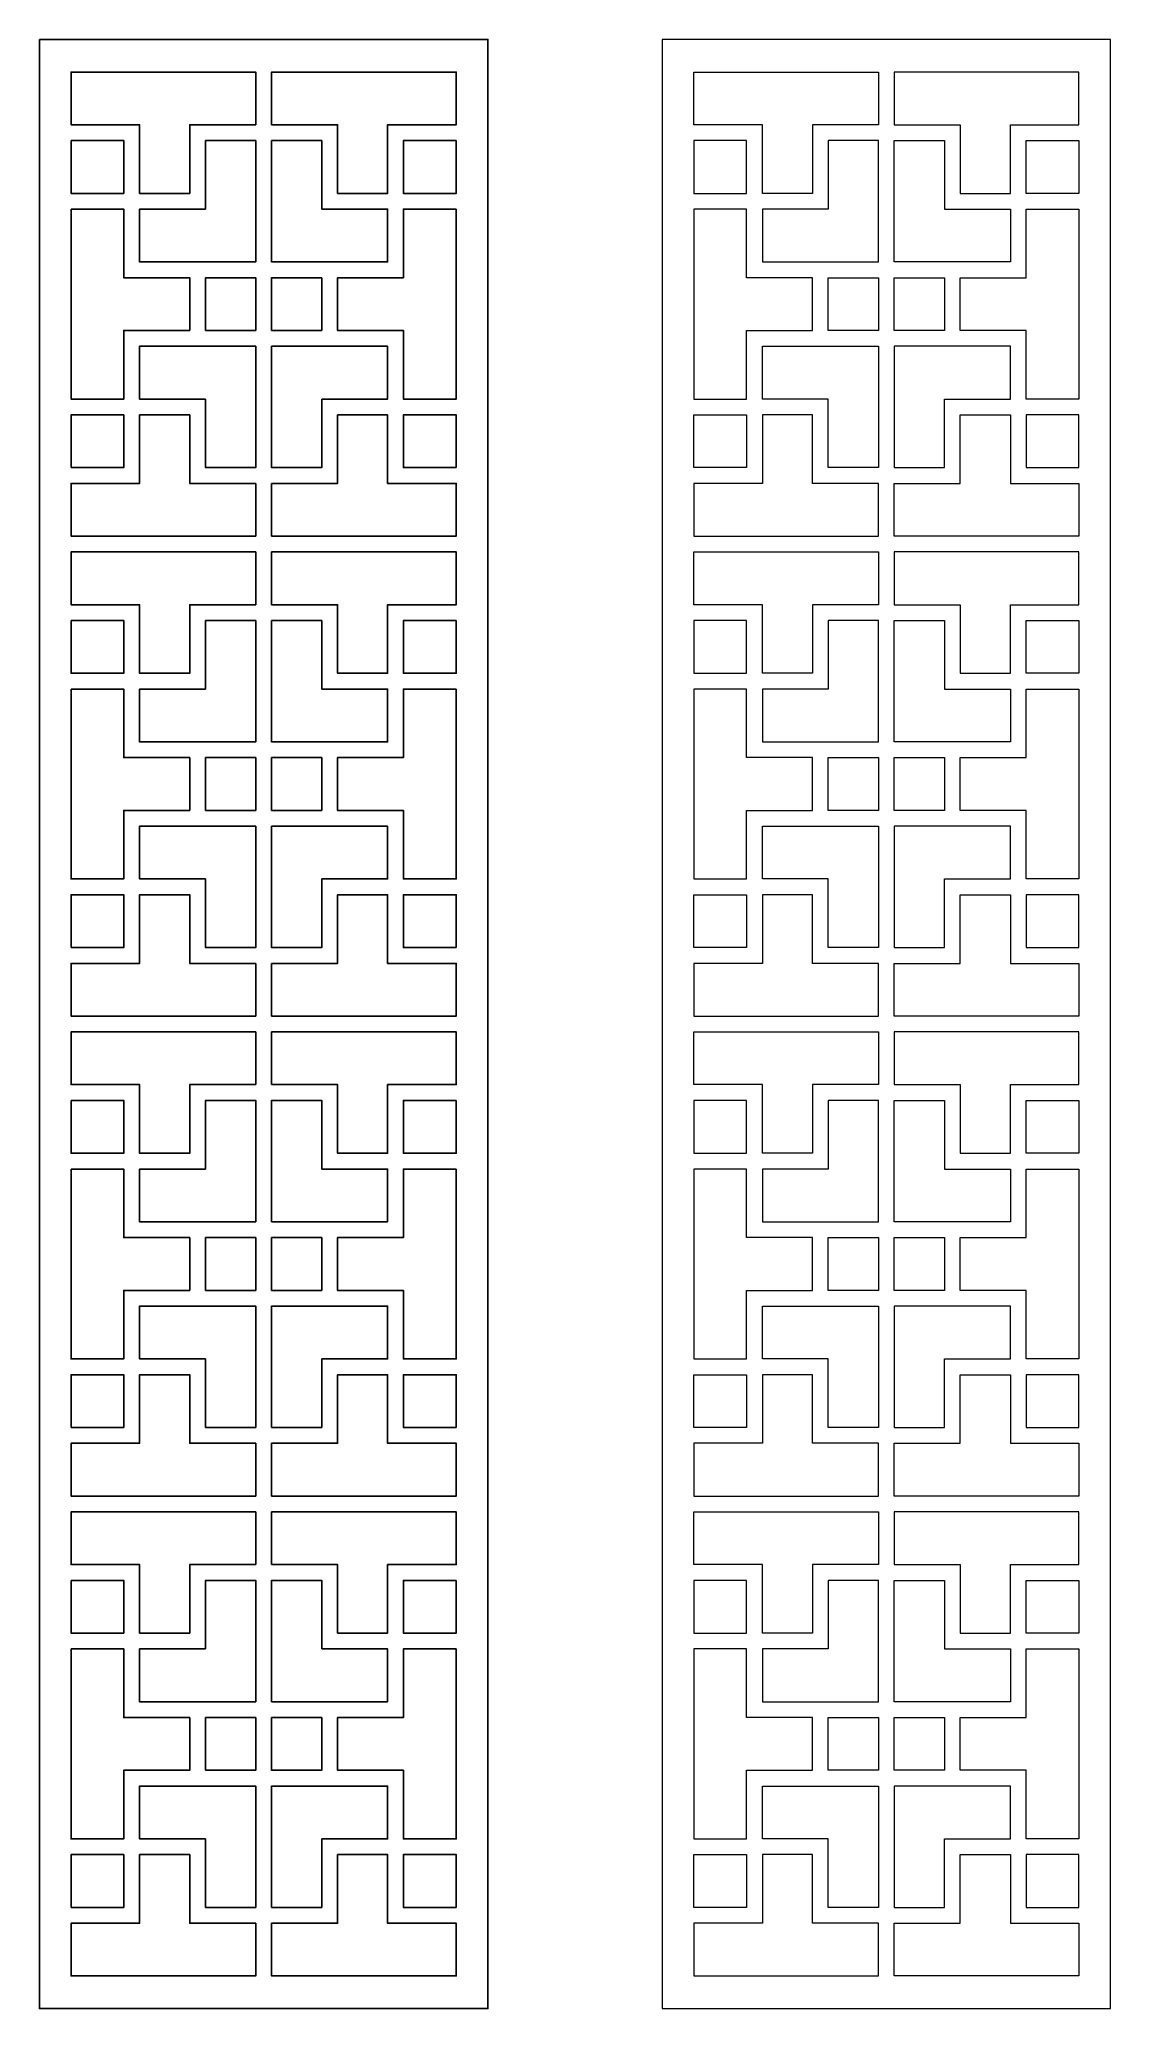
# Model space of a CAD drawing. Header units: centimetres. Extents: x -7.8 to 7.4, y -14.3 to 13.7.
import ezdxf

# ---------------------------------------------------------------- set-up
doc = ezdxf.new("R2010")
doc.units = ezdxf.units.CM
doc.header["$MEASUREMENT"] = 0
doc.layers.add('layer 1', color=7, linetype='Continuous')

msp = doc.modelspace()

# ---------------------------------------------------------------- linework, layer by layer
at = {"layer": 'layer 1', "color": 177}
msp.add_open_spline([(-7.81381, 13.65315), (-5.69114, 13.65315), (-3.56847, 13.65315), (-1.44581, 13.65315), (-1.44581, 13.65315), (-1.44581, 4.3289), (-1.44581, -4.99535), (-1.44581, -14.3196), (-1.44581, -14.3196), (-3.56847, -14.3196), (-5.69114, -14.3196), (-7.81381, -14.3196), (-7.81381, -14.3196), (-7.81381, -4.99535), (-7.81381, 4.3289), (-7.81381, 13.65315)], degree=3, knots=[0, 0, 0, 0, 0.2, 0.2, 0.2, 0.2, 0.4, 0.4, 0.4, 0.4, 0.6, 0.6, 0.6, 0.6, 1, 1, 1, 1], dxfattribs=at)
at = {"layer": 'layer 1', "color": 242, "lineweight": 9}
for points, knots in [([(1.02755, 13.65315), (3.15022, 13.65315), (5.27289, 13.65315), (7.39555, 13.65315), (7.39555, 13.65315), (7.39555, 4.3289), (7.39555, -4.99535), (7.39555, -14.3196), (7.39555, -14.3196), (5.27289, -14.3196), (3.15022, -14.3196), (1.02755, -14.3196), (1.02755, -14.3196), (1.02755, -4.99535), (1.02755, 4.3289), (1.02755, 13.65315)], [0, 0, 0, 0, 0.2, 0.2, 0.2, 0.2, 0.4, 0.4, 0.4, 0.4, 0.6, 0.6, 0.6, 0.6, 1, 1, 1, 1]), ([(4.09915, 12.44022), (4.09915, 12.68998), (4.09915, 12.9397), (4.09915, 13.18943), (4.09915, 13.18943), (3.22513, 13.18943), (2.35107, 13.18943), (1.4771, 13.18943), (1.4771, 13.18943), (1.4771, 12.9397), (1.4771, 12.68998), (1.4771, 12.44022), (1.4771, 12.44022), (1.80171, 12.44022), (2.12637, 12.44022), (2.45099, 12.44022), (2.45099, 12.44022), (2.45099, 12.11558), (2.45099, 11.79095), (2.45099, 11.4663), (2.45099, 11.4663), (2.68821, 11.4663), (2.92545, 11.4663), (3.16271, 11.4663), (3.16271, 11.4663), (3.16271, 11.79095), (3.16271, 12.11558), (3.16271, 12.44022), (3.16271, 12.44022), (3.47486, 12.44022), (3.78701, 12.44022), (4.09915, 12.44022)], [0, 0, 0, 0, 0.11111111, 0.11111111, 0.11111111, 0.11111111, 0.22222222, 0.22222222, 0.22222222, 0.22222222, 0.33333333, 0.33333333, 0.33333333, 0.33333333, 0.44444444, 0.44444444, 0.44444444, 0.44444444, 0.55555556, 0.55555556, 0.55555556, 0.55555556, 0.66666667, 0.66666667, 0.66666667, 0.66666667, 0.77777778, 0.77777778, 0.77777778, 0.77777778, 1, 1, 1, 1]), ([(4.32392, 12.44022), (4.32392, 12.68998), (4.32392, 12.9397), (4.32392, 13.18943), (4.32392, 13.18943), (5.19796, 13.18943), (6.072, 13.18943), (6.94604, 13.18943), (6.94604, 13.18943), (6.94604, 12.9397), (6.94604, 12.68998), (6.94604, 12.44022), (6.94604, 12.44022), (6.6214, 12.44022), (6.29678, 12.44022), (5.97211, 12.44022), (5.97211, 12.44022), (5.97211, 12.11558), (5.97211, 11.79095), (5.97211, 11.4663), (5.97211, 11.4663), (5.73486, 11.4663), (5.49762, 11.4663), (5.26041, 11.4663), (5.26041, 11.4663), (5.26041, 11.79095), (5.26041, 12.11558), (5.26041, 12.44022), (5.26041, 12.44022), (4.94826, 12.44022), (4.63609, 12.44022), (4.32392, 12.44022)], [0, 0, 0, 0, 0.11111111, 0.11111111, 0.11111111, 0.11111111, 0.22222222, 0.22222222, 0.22222222, 0.22222222, 0.33333333, 0.33333333, 0.33333333, 0.33333333, 0.44444444, 0.44444444, 0.44444444, 0.44444444, 0.55555556, 0.55555556, 0.55555556, 0.55555556, 0.66666667, 0.66666667, 0.66666667, 0.66666667, 0.77777778, 0.77777778, 0.77777778, 0.77777778, 1, 1, 1, 1]), ([(1.4771, 12.21552), (1.72679, 12.21552), (1.97649, 12.21552), (2.22621, 12.21552), (2.22621, 12.21552), (2.22621, 11.96578), (2.22621, 11.71605), (2.22621, 11.4663), (2.22621, 11.4663), (1.97649, 11.4663), (1.72679, 11.4663), (1.4771, 11.4663), (1.4771, 11.4663), (1.4771, 11.71605), (1.4771, 11.96578), (1.4771, 12.21552)], [0, 0, 0, 0, 0.2, 0.2, 0.2, 0.2, 0.4, 0.4, 0.4, 0.4, 0.6, 0.6, 0.6, 0.6, 1, 1, 1, 1]), ([(3.38745, 11.24155), (3.38745, 11.5662), (3.38745, 11.89085), (3.38745, 12.21552), (3.38745, 12.21552), (3.62471, 12.21552), (3.86193, 12.21552), (4.09915, 12.21552), (4.09915, 12.21552), (4.09915, 11.6411), (4.09915, 11.06674), (4.09915, 10.4924), (4.09915, 10.4924), (3.49035, 10.4924), (2.91211, 10.4924), (2.45099, 10.4924), (2.45099, 10.4924), (2.45099, 10.74209), (2.45099, 10.99182), (2.45099, 11.24155), (2.45099, 11.24155), (2.76315, 11.24155), (3.07529, 11.24155), (3.38745, 11.24155)], [0, 0, 0, 0, 0.14285714, 0.14285714, 0.14285714, 0.14285714, 0.28571429, 0.28571429, 0.28571429, 0.28571429, 0.42857143, 0.42857143, 0.42857143, 0.42857143, 0.57142857, 0.57142857, 0.57142857, 0.57142857, 0.71428571, 0.71428571, 0.71428571, 0.71428571, 1, 1, 1, 1]), ([(5.03566, 11.24155), (5.03566, 11.5662), (5.03566, 11.89085), (5.03566, 12.21552), (5.03566, 12.21552), (4.79841, 12.21552), (4.56118, 12.21552), (4.32392, 12.21552), (4.32392, 12.21552), (4.32392, 11.6411), (4.32392, 11.06674), (4.32392, 10.4924), (4.32392, 10.4924), (4.93273, 10.4924), (5.51097, 10.4924), (5.97211, 10.4924), (5.97211, 10.4924), (5.97211, 10.74209), (5.97211, 10.99182), (5.97211, 11.24155), (5.97211, 11.24155), (5.65996, 11.24155), (5.34778, 11.24155), (5.03566, 11.24155)], [0, 0, 0, 0, 0.14285714, 0.14285714, 0.14285714, 0.14285714, 0.28571429, 0.28571429, 0.28571429, 0.28571429, 0.42857143, 0.42857143, 0.42857143, 0.42857143, 0.57142857, 0.57142857, 0.57142857, 0.57142857, 0.71428571, 0.71428571, 0.71428571, 0.71428571, 1, 1, 1, 1]), ([(6.94604, 12.21552), (6.69633, 12.21552), (6.4466, 12.21552), (6.19686, 12.21552), (6.19686, 12.21552), (6.19686, 11.96578), (6.19686, 11.71605), (6.19686, 11.4663), (6.19686, 11.4663), (6.4466, 11.4663), (6.69633, 11.4663), (6.94604, 11.4663), (6.94604, 11.4663), (6.94604, 11.71605), (6.94604, 11.96578), (6.94604, 12.21552)], [0, 0, 0, 0, 0.2, 0.2, 0.2, 0.2, 0.4, 0.4, 0.4, 0.4, 0.6, 0.6, 0.6, 0.6, 1, 1, 1, 1]), ([(1.4771, 11.24155), (1.72679, 11.24155), (1.97649, 11.24155), (2.22621, 11.24155), (2.22621, 11.24155), (2.22621, 10.91691), (2.22621, 10.59229), (2.22621, 10.26762), (2.22621, 10.26762), (2.53837, 10.26762), (2.85058, 10.26762), (3.16271, 10.26762), (3.16271, 10.26762), (3.16271, 10.01788), (3.16271, 9.76818), (3.16271, 9.51846), (3.16271, 9.51846), (2.85058, 9.51846), (2.53837, 9.51846), (2.22621, 9.51846), (2.22621, 9.51846), (2.22621, 9.19382), (2.22621, 8.86915), (2.22621, 8.54456), (2.22621, 8.54456), (1.97649, 8.54456), (1.72679, 8.54456), (1.4771, 8.54456), (1.4771, 8.54456), (1.4771, 9.44351), (1.4771, 10.34255), (1.4771, 11.24155)], [0, 0, 0, 0, 0.11111111, 0.11111111, 0.11111111, 0.11111111, 0.22222222, 0.22222222, 0.22222222, 0.22222222, 0.33333333, 0.33333333, 0.33333333, 0.33333333, 0.44444444, 0.44444444, 0.44444444, 0.44444444, 0.55555556, 0.55555556, 0.55555556, 0.55555556, 0.66666667, 0.66666667, 0.66666667, 0.66666667, 0.77777778, 0.77777778, 0.77777778, 0.77777778, 1, 1, 1, 1]), ([(6.94604, 11.24155), (6.69633, 11.24155), (6.4466, 11.24155), (6.19686, 11.24155), (6.19686, 11.24155), (6.19686, 10.91691), (6.19686, 10.59229), (6.19686, 10.26762), (6.19686, 10.26762), (5.88469, 10.26762), (5.57255, 10.26762), (5.26041, 10.26762), (5.26041, 10.26762), (5.26041, 10.01788), (5.26041, 9.76818), (5.26041, 9.51846), (5.26041, 9.51846), (5.57255, 9.51846), (5.88469, 9.51846), (6.19686, 9.51846), (6.19686, 9.51846), (6.19686, 9.19382), (6.19686, 8.86915), (6.19686, 8.54456), (6.19686, 8.54456), (6.4466, 8.54456), (6.69633, 8.54456), (6.94604, 8.54456), (6.94604, 8.54456), (6.94604, 9.44351), (6.94604, 10.34255), (6.94604, 11.24155)], [0, 0, 0, 0, 0.11111111, 0.11111111, 0.11111111, 0.11111111, 0.22222222, 0.22222222, 0.22222222, 0.22222222, 0.33333333, 0.33333333, 0.33333333, 0.33333333, 0.44444444, 0.44444444, 0.44444444, 0.44444444, 0.55555556, 0.55555556, 0.55555556, 0.55555556, 0.66666667, 0.66666667, 0.66666667, 0.66666667, 0.77777778, 0.77777778, 0.77777778, 0.77777778, 1, 1, 1, 1]), ([(3.38745, 9.51846), (3.62471, 9.51846), (3.86193, 9.51846), (4.09915, 9.51846), (4.09915, 9.51846), (4.09915, 9.76818), (4.09915, 10.01788), (4.09915, 10.26762), (4.09915, 10.26762), (3.86193, 10.26762), (3.62471, 10.26762), (3.38745, 10.26762), (3.38745, 10.26762), (3.38745, 10.01788), (3.38745, 9.76818), (3.38745, 9.51846)], [0, 0, 0, 0, 0.2, 0.2, 0.2, 0.2, 0.4, 0.4, 0.4, 0.4, 0.6, 0.6, 0.6, 0.6, 1, 1, 1, 1]), ([(5.03566, 10.26762), (4.79841, 10.26762), (4.56118, 10.26762), (4.32392, 10.26762), (4.32392, 10.26762), (4.32392, 10.01788), (4.32392, 9.76818), (4.32392, 9.51846), (4.32392, 9.51846), (4.56118, 9.51846), (4.79841, 9.51846), (5.03566, 9.51846), (5.03566, 9.51846), (5.03566, 9.76818), (5.03566, 10.01788), (5.03566, 10.26762)], [0, 0, 0, 0, 0.2, 0.2, 0.2, 0.2, 0.4, 0.4, 0.4, 0.4, 0.6, 0.6, 0.6, 0.6, 1, 1, 1, 1]), ([(3.38745, 8.54456), (3.38745, 8.21987), (3.38745, 7.89522), (3.38745, 7.5706), (3.38745, 7.5706), (3.62471, 7.5706), (3.86193, 7.5706), (4.09915, 7.5706), (4.09915, 7.5706), (4.09915, 8.14496), (4.09915, 8.71934), (4.09915, 9.29371), (4.09915, 9.29371), (3.49035, 9.29371), (2.91211, 9.29371), (2.45099, 9.29371), (2.45099, 9.29371), (2.45099, 9.04397), (2.45099, 8.79424), (2.45099, 8.54456), (2.45099, 8.54456), (2.76315, 8.54456), (3.07529, 8.54456), (3.38745, 8.54456)], [0, 0, 0, 0, 0.14285714, 0.14285714, 0.14285714, 0.14285714, 0.28571429, 0.28571429, 0.28571429, 0.28571429, 0.42857143, 0.42857143, 0.42857143, 0.42857143, 0.57142857, 0.57142857, 0.57142857, 0.57142857, 0.71428571, 0.71428571, 0.71428571, 0.71428571, 1, 1, 1, 1]), ([(5.03566, 8.54456), (5.03566, 8.21987), (5.03566, 7.89522), (5.03566, 7.5706), (5.03566, 7.5706), (4.79841, 7.5706), (4.56118, 7.5706), (4.32392, 7.5706), (4.32392, 7.5706), (4.32392, 8.14496), (4.32392, 8.71934), (4.32392, 9.29371), (4.32392, 9.29371), (4.93273, 9.29371), (5.51097, 9.29371), (5.97211, 9.29371), (5.97211, 9.29371), (5.97211, 9.04397), (5.97211, 8.79424), (5.97211, 8.54456), (5.97211, 8.54456), (5.65996, 8.54456), (5.34778, 8.54456), (5.03566, 8.54456)], [0, 0, 0, 0, 0.14285714, 0.14285714, 0.14285714, 0.14285714, 0.28571429, 0.28571429, 0.28571429, 0.28571429, 0.42857143, 0.42857143, 0.42857143, 0.42857143, 0.57142857, 0.57142857, 0.57142857, 0.57142857, 0.71428571, 0.71428571, 0.71428571, 0.71428571, 1, 1, 1, 1]), ([(1.4771, 7.5706), (1.72679, 7.5706), (1.97649, 7.5706), (2.22621, 7.5706), (2.22621, 7.5706), (2.22621, 7.82031), (2.22621, 8.07003), (2.22621, 8.31979), (2.22621, 8.31979), (1.97649, 8.31979), (1.72679, 8.31979), (1.4771, 8.31979), (1.4771, 8.31979), (1.4771, 8.07003), (1.4771, 7.82031), (1.4771, 7.5706)], [0, 0, 0, 0, 0.2, 0.2, 0.2, 0.2, 0.4, 0.4, 0.4, 0.4, 0.6, 0.6, 0.6, 0.6, 1, 1, 1, 1]), ([(4.09915, 7.34585), (4.09915, 7.09611), (4.09915, 6.84637), (4.09915, 6.59666), (4.09915, 6.59666), (3.22513, 6.59666), (2.35107, 6.59666), (1.4771, 6.59666), (1.4771, 6.59666), (1.4771, 6.84637), (1.4771, 7.09611), (1.4771, 7.34585), (1.4771, 7.34585), (1.80171, 7.34585), (2.12637, 7.34585), (2.45099, 7.34585), (2.45099, 7.34585), (2.45099, 7.67048), (2.45099, 7.99513), (2.45099, 8.31979), (2.45099, 8.31979), (2.68821, 8.31979), (2.92545, 8.31979), (3.16271, 8.31979), (3.16271, 8.31979), (3.16271, 7.99513), (3.16271, 7.67048), (3.16271, 7.34585), (3.16271, 7.34585), (3.47486, 7.34585), (3.78701, 7.34585), (4.09915, 7.34585)], [0, 0, 0, 0, 0.11111111, 0.11111111, 0.11111111, 0.11111111, 0.22222222, 0.22222222, 0.22222222, 0.22222222, 0.33333333, 0.33333333, 0.33333333, 0.33333333, 0.44444444, 0.44444444, 0.44444444, 0.44444444, 0.55555556, 0.55555556, 0.55555556, 0.55555556, 0.66666667, 0.66666667, 0.66666667, 0.66666667, 0.77777778, 0.77777778, 0.77777778, 0.77777778, 1, 1, 1, 1]), ([(4.32392, 7.34585), (4.32392, 7.09611), (4.32392, 6.84637), (4.32392, 6.59666), (4.32392, 6.59666), (5.19796, 6.59666), (6.072, 6.59666), (6.94604, 6.59666), (6.94604, 6.59666), (6.94604, 6.84637), (6.94604, 7.09611), (6.94604, 7.34585), (6.94604, 7.34585), (6.6214, 7.34585), (6.29678, 7.34585), (5.97211, 7.34585), (5.97211, 7.34585), (5.97211, 7.67048), (5.97211, 7.99513), (5.97211, 8.31979), (5.97211, 8.31979), (5.73486, 8.31979), (5.49762, 8.31979), (5.26041, 8.31979), (5.26041, 8.31979), (5.26041, 7.99513), (5.26041, 7.67048), (5.26041, 7.34585), (5.26041, 7.34585), (4.94826, 7.34585), (4.63609, 7.34585), (4.32392, 7.34585)], [0, 0, 0, 0, 0.11111111, 0.11111111, 0.11111111, 0.11111111, 0.22222222, 0.22222222, 0.22222222, 0.22222222, 0.33333333, 0.33333333, 0.33333333, 0.33333333, 0.44444444, 0.44444444, 0.44444444, 0.44444444, 0.55555556, 0.55555556, 0.55555556, 0.55555556, 0.66666667, 0.66666667, 0.66666667, 0.66666667, 0.77777778, 0.77777778, 0.77777778, 0.77777778, 1, 1, 1, 1]), ([(6.94604, 7.5706), (6.69633, 7.5706), (6.4466, 7.5706), (6.19686, 7.5706), (6.19686, 7.5706), (6.19686, 7.82031), (6.19686, 8.07003), (6.19686, 8.31979), (6.19686, 8.31979), (6.4466, 8.31979), (6.69633, 8.31979), (6.94604, 8.31979), (6.94604, 8.31979), (6.94604, 8.07003), (6.94604, 7.82031), (6.94604, 7.5706)], [0, 0, 0, 0, 0.2, 0.2, 0.2, 0.2, 0.4, 0.4, 0.4, 0.4, 0.6, 0.6, 0.6, 0.6, 1, 1, 1, 1]), ([(4.09915, 5.62275), (4.09915, 5.87243), (4.09915, 6.1222), (4.09915, 6.3719), (4.09915, 6.3719), (3.22513, 6.3719), (2.35107, 6.3719), (1.4771, 6.3719), (1.4771, 6.3719), (1.4771, 6.1222), (1.4771, 5.87243), (1.4771, 5.62275), (1.4771, 5.62275), (1.80171, 5.62275), (2.12637, 5.62275), (2.45099, 5.62275), (2.45099, 5.62275), (2.45099, 5.29807), (2.45099, 4.97347), (2.45099, 4.64882), (2.45099, 4.64882), (2.68821, 4.64882), (2.92545, 4.64882), (3.16271, 4.64882), (3.16271, 4.64882), (3.16271, 4.97347), (3.16271, 5.29807), (3.16271, 5.62275), (3.16271, 5.62275), (3.47486, 5.62275), (3.78701, 5.62275), (4.09915, 5.62275)], [0, 0, 0, 0, 0.11111111, 0.11111111, 0.11111111, 0.11111111, 0.22222222, 0.22222222, 0.22222222, 0.22222222, 0.33333333, 0.33333333, 0.33333333, 0.33333333, 0.44444444, 0.44444444, 0.44444444, 0.44444444, 0.55555556, 0.55555556, 0.55555556, 0.55555556, 0.66666667, 0.66666667, 0.66666667, 0.66666667, 0.77777778, 0.77777778, 0.77777778, 0.77777778, 1, 1, 1, 1]), ([(4.32392, 5.62275), (4.32392, 5.87243), (4.32392, 6.1222), (4.32392, 6.3719), (4.32392, 6.3719), (5.19796, 6.3719), (6.072, 6.3719), (6.94604, 6.3719), (6.94604, 6.3719), (6.94604, 6.1222), (6.94604, 5.87243), (6.94604, 5.62275), (6.94604, 5.62275), (6.6214, 5.62275), (6.29678, 5.62275), (5.97211, 5.62275), (5.97211, 5.62275), (5.97211, 5.29807), (5.97211, 4.97347), (5.97211, 4.64882), (5.97211, 4.64882), (5.73486, 4.64882), (5.49762, 4.64882), (5.26041, 4.64882), (5.26041, 4.64882), (5.26041, 4.97347), (5.26041, 5.29807), (5.26041, 5.62275), (5.26041, 5.62275), (4.94826, 5.62275), (4.63609, 5.62275), (4.32392, 5.62275)], [0, 0, 0, 0, 0.11111111, 0.11111111, 0.11111111, 0.11111111, 0.22222222, 0.22222222, 0.22222222, 0.22222222, 0.33333333, 0.33333333, 0.33333333, 0.33333333, 0.44444444, 0.44444444, 0.44444444, 0.44444444, 0.55555556, 0.55555556, 0.55555556, 0.55555556, 0.66666667, 0.66666667, 0.66666667, 0.66666667, 0.77777778, 0.77777778, 0.77777778, 0.77777778, 1, 1, 1, 1]), ([(1.4771, 5.39799), (1.72679, 5.39799), (1.97649, 5.39799), (2.22621, 5.39799), (2.22621, 5.39799), (2.22621, 5.14826), (2.22621, 4.89852), (2.22621, 4.64882), (2.22621, 4.64882), (1.97649, 4.64882), (1.72679, 4.64882), (1.4771, 4.64882), (1.4771, 4.64882), (1.4771, 4.89852), (1.4771, 5.14826), (1.4771, 5.39799)], [0, 0, 0, 0, 0.2, 0.2, 0.2, 0.2, 0.4, 0.4, 0.4, 0.4, 0.6, 0.6, 0.6, 0.6, 1, 1, 1, 1]), ([(3.38745, 4.42406), (3.38745, 4.7487), (3.38745, 5.07332), (3.38745, 5.39799), (3.38745, 5.39799), (3.62471, 5.39799), (3.86193, 5.39799), (4.09915, 5.39799), (4.09915, 5.39799), (4.09915, 4.8236), (4.09915, 4.24922), (4.09915, 3.67487), (4.09915, 3.67487), (3.49035, 3.67487), (2.91211, 3.67487), (2.45099, 3.67487), (2.45099, 3.67487), (2.45099, 3.92457), (2.45099, 4.17434), (2.45099, 4.42406), (2.45099, 4.42406), (2.76315, 4.42406), (3.07529, 4.42406), (3.38745, 4.42406)], [0, 0, 0, 0, 0.14285714, 0.14285714, 0.14285714, 0.14285714, 0.28571429, 0.28571429, 0.28571429, 0.28571429, 0.42857143, 0.42857143, 0.42857143, 0.42857143, 0.57142857, 0.57142857, 0.57142857, 0.57142857, 0.71428571, 0.71428571, 0.71428571, 0.71428571, 1, 1, 1, 1]), ([(5.03566, 4.42406), (5.03566, 4.7487), (5.03566, 5.07332), (5.03566, 5.39799), (5.03566, 5.39799), (4.79841, 5.39799), (4.56118, 5.39799), (4.32392, 5.39799), (4.32392, 5.39799), (4.32392, 4.8236), (4.32392, 4.24922), (4.32392, 3.67487), (4.32392, 3.67487), (4.93273, 3.67487), (5.51097, 3.67487), (5.97211, 3.67487), (5.97211, 3.67487), (5.97211, 3.92457), (5.97211, 4.17434), (5.97211, 4.42406), (5.97211, 4.42406), (5.65996, 4.42406), (5.34778, 4.42406), (5.03566, 4.42406)], [0, 0, 0, 0, 0.14285714, 0.14285714, 0.14285714, 0.14285714, 0.28571429, 0.28571429, 0.28571429, 0.28571429, 0.42857143, 0.42857143, 0.42857143, 0.42857143, 0.57142857, 0.57142857, 0.57142857, 0.57142857, 0.71428571, 0.71428571, 0.71428571, 0.71428571, 1, 1, 1, 1]), ([(6.94604, 5.39799), (6.69633, 5.39799), (6.4466, 5.39799), (6.19686, 5.39799), (6.19686, 5.39799), (6.19686, 5.14826), (6.19686, 4.89852), (6.19686, 4.64882), (6.19686, 4.64882), (6.4466, 4.64882), (6.69633, 4.64882), (6.94604, 4.64882), (6.94604, 4.64882), (6.94604, 4.89852), (6.94604, 5.14826), (6.94604, 5.39799)], [0, 0, 0, 0, 0.2, 0.2, 0.2, 0.2, 0.4, 0.4, 0.4, 0.4, 0.6, 0.6, 0.6, 0.6, 1, 1, 1, 1]), ([(1.4771, 4.42406), (1.72679, 4.42406), (1.97649, 4.42406), (2.22621, 4.42406), (2.22621, 4.42406), (2.22621, 4.0994), (2.22621, 3.77478), (2.22621, 3.45011), (2.22621, 3.45011), (2.53837, 3.45011), (2.85058, 3.45011), (3.16271, 3.45011), (3.16271, 3.45011), (3.16271, 3.2004), (3.16271, 2.95067), (3.16271, 2.70094), (3.16271, 2.70094), (2.85058, 2.70094), (2.53837, 2.70094), (2.22621, 2.70094), (2.22621, 2.70094), (2.22621, 2.3763), (2.22621, 2.05163), (2.22621, 1.72701), (2.22621, 1.72701), (1.97649, 1.72701), (1.72679, 1.72701), (1.4771, 1.72701), (1.4771, 1.72701), (1.4771, 2.62602), (1.4771, 3.52503), (1.4771, 4.42406)], [0, 0, 0, 0, 0.11111111, 0.11111111, 0.11111111, 0.11111111, 0.22222222, 0.22222222, 0.22222222, 0.22222222, 0.33333333, 0.33333333, 0.33333333, 0.33333333, 0.44444444, 0.44444444, 0.44444444, 0.44444444, 0.55555556, 0.55555556, 0.55555556, 0.55555556, 0.66666667, 0.66666667, 0.66666667, 0.66666667, 0.77777778, 0.77777778, 0.77777778, 0.77777778, 1, 1, 1, 1]), ([(6.94604, 4.42406), (6.69633, 4.42406), (6.4466, 4.42406), (6.19686, 4.42406), (6.19686, 4.42406), (6.19686, 4.0994), (6.19686, 3.77478), (6.19686, 3.45011), (6.19686, 3.45011), (5.88469, 3.45011), (5.57255, 3.45011), (5.26041, 3.45011), (5.26041, 3.45011), (5.26041, 3.2004), (5.26041, 2.95067), (5.26041, 2.70094), (5.26041, 2.70094), (5.57255, 2.70094), (5.88469, 2.70094), (6.19686, 2.70094), (6.19686, 2.70094), (6.19686, 2.3763), (6.19686, 2.05163), (6.19686, 1.72701), (6.19686, 1.72701), (6.4466, 1.72701), (6.69633, 1.72701), (6.94604, 1.72701), (6.94604, 1.72701), (6.94604, 2.62602), (6.94604, 3.52503), (6.94604, 4.42406)], [0, 0, 0, 0, 0.11111111, 0.11111111, 0.11111111, 0.11111111, 0.22222222, 0.22222222, 0.22222222, 0.22222222, 0.33333333, 0.33333333, 0.33333333, 0.33333333, 0.44444444, 0.44444444, 0.44444444, 0.44444444, 0.55555556, 0.55555556, 0.55555556, 0.55555556, 0.66666667, 0.66666667, 0.66666667, 0.66666667, 0.77777778, 0.77777778, 0.77777778, 0.77777778, 1, 1, 1, 1]), ([(3.38745, 2.70094), (3.62471, 2.70094), (3.86193, 2.70094), (4.09915, 2.70094), (4.09915, 2.70094), (4.09915, 2.95067), (4.09915, 3.2004), (4.09915, 3.45011), (4.09915, 3.45011), (3.86193, 3.45011), (3.62471, 3.45011), (3.38745, 3.45011), (3.38745, 3.45011), (3.38745, 3.2004), (3.38745, 2.95067), (3.38745, 2.70094)], [0, 0, 0, 0, 0.2, 0.2, 0.2, 0.2, 0.4, 0.4, 0.4, 0.4, 0.6, 0.6, 0.6, 0.6, 1, 1, 1, 1]), ([(5.03566, 3.45011), (4.79841, 3.45011), (4.56118, 3.45011), (4.32392, 3.45011), (4.32392, 3.45011), (4.32392, 3.2004), (4.32392, 2.95067), (4.32392, 2.70094), (4.32392, 2.70094), (4.56118, 2.70094), (4.79841, 2.70094), (5.03566, 2.70094), (5.03566, 2.70094), (5.03566, 2.95067), (5.03566, 3.2004), (5.03566, 3.45011)], [0, 0, 0, 0, 0.2, 0.2, 0.2, 0.2, 0.4, 0.4, 0.4, 0.4, 0.6, 0.6, 0.6, 0.6, 1, 1, 1, 1]), ([(3.38745, 1.72701), (3.38745, 1.40236), (3.38745, 1.07773), (3.38745, 0.75306), (3.38745, 0.75306), (3.62471, 0.75306), (3.86193, 0.75306), (4.09915, 0.75306), (4.09915, 0.75306), (4.09915, 1.32744), (4.09915, 1.90184), (4.09915, 2.47619), (4.09915, 2.47619), (3.49035, 2.47619), (2.91211, 2.47619), (2.45099, 2.47619), (2.45099, 2.47619), (2.45099, 2.22646), (2.45099, 1.97676), (2.45099, 1.72701), (2.45099, 1.72701), (2.76315, 1.72701), (3.07529, 1.72701), (3.38745, 1.72701)], [0, 0, 0, 0, 0.14285714, 0.14285714, 0.14285714, 0.14285714, 0.28571429, 0.28571429, 0.28571429, 0.28571429, 0.42857143, 0.42857143, 0.42857143, 0.42857143, 0.57142857, 0.57142857, 0.57142857, 0.57142857, 0.71428571, 0.71428571, 0.71428571, 0.71428571, 1, 1, 1, 1]), ([(5.03566, 1.72701), (5.03566, 1.40236), (5.03566, 1.07773), (5.03566, 0.75306), (5.03566, 0.75306), (4.79841, 0.75306), (4.56118, 0.75306), (4.32392, 0.75306), (4.32392, 0.75306), (4.32392, 1.32744), (4.32392, 1.90184), (4.32392, 2.47619), (4.32392, 2.47619), (4.93273, 2.47619), (5.51097, 2.47619), (5.97211, 2.47619), (5.97211, 2.47619), (5.97211, 2.22646), (5.97211, 1.97676), (5.97211, 1.72701), (5.97211, 1.72701), (5.65996, 1.72701), (5.34778, 1.72701), (5.03566, 1.72701)], [0, 0, 0, 0, 0.14285714, 0.14285714, 0.14285714, 0.14285714, 0.28571429, 0.28571429, 0.28571429, 0.28571429, 0.42857143, 0.42857143, 0.42857143, 0.42857143, 0.57142857, 0.57142857, 0.57142857, 0.57142857, 0.71428571, 0.71428571, 0.71428571, 0.71428571, 1, 1, 1, 1]), ([(1.4771, 0.75306), (1.72679, 0.75306), (1.97649, 0.75306), (2.22621, 0.75306), (2.22621, 0.75306), (2.22621, 1.00282), (2.22621, 1.25253), (2.22621, 1.50226), (2.22621, 1.50226), (1.97649, 1.50226), (1.72679, 1.50226), (1.4771, 1.50226), (1.4771, 1.50226), (1.4771, 1.25253), (1.4771, 1.00282), (1.4771, 0.75306)], [0, 0, 0, 0, 0.2, 0.2, 0.2, 0.2, 0.4, 0.4, 0.4, 0.4, 0.6, 0.6, 0.6, 0.6, 1, 1, 1, 1]), ([(4.09915, 0.52832), (4.09915, 0.27861), (4.09915, 0.02888), (4.09915, -0.22087), (4.09915, -0.22087), (3.22513, -0.22087), (2.35107, -0.22087), (1.4771, -0.22087), (1.4771, -0.22087), (1.4771, 0.02888), (1.4771, 0.27861), (1.4771, 0.52832), (1.4771, 0.52832), (1.80171, 0.52832), (2.12637, 0.52832), (2.45099, 0.52832), (2.45099, 0.52832), (2.45099, 0.853), (2.45099, 1.17763), (2.45099, 1.50226), (2.45099, 1.50226), (2.68821, 1.50226), (2.92545, 1.50226), (3.16271, 1.50226), (3.16271, 1.50226), (3.16271, 1.17763), (3.16271, 0.853), (3.16271, 0.52832), (3.16271, 0.52832), (3.47486, 0.52832), (3.78701, 0.52832), (4.09915, 0.52832)], [0, 0, 0, 0, 0.11111111, 0.11111111, 0.11111111, 0.11111111, 0.22222222, 0.22222222, 0.22222222, 0.22222222, 0.33333333, 0.33333333, 0.33333333, 0.33333333, 0.44444444, 0.44444444, 0.44444444, 0.44444444, 0.55555556, 0.55555556, 0.55555556, 0.55555556, 0.66666667, 0.66666667, 0.66666667, 0.66666667, 0.77777778, 0.77777778, 0.77777778, 0.77777778, 1, 1, 1, 1]), ([(4.32392, 0.52832), (4.32392, 0.27861), (4.32392, 0.02888), (4.32392, -0.22087), (4.32392, -0.22087), (5.19796, -0.22087), (6.072, -0.22087), (6.94604, -0.22087), (6.94604, -0.22087), (6.94604, 0.02888), (6.94604, 0.27861), (6.94604, 0.52832), (6.94604, 0.52832), (6.6214, 0.52832), (6.29678, 0.52832), (5.97211, 0.52832), (5.97211, 0.52832), (5.97211, 0.853), (5.97211, 1.17763), (5.97211, 1.50226), (5.97211, 1.50226), (5.73486, 1.50226), (5.49762, 1.50226), (5.26041, 1.50226), (5.26041, 1.50226), (5.26041, 1.17763), (5.26041, 0.853), (5.26041, 0.52832), (5.26041, 0.52832), (4.94826, 0.52832), (4.63609, 0.52832), (4.32392, 0.52832)], [0, 0, 0, 0, 0.11111111, 0.11111111, 0.11111111, 0.11111111, 0.22222222, 0.22222222, 0.22222222, 0.22222222, 0.33333333, 0.33333333, 0.33333333, 0.33333333, 0.44444444, 0.44444444, 0.44444444, 0.44444444, 0.55555556, 0.55555556, 0.55555556, 0.55555556, 0.66666667, 0.66666667, 0.66666667, 0.66666667, 0.77777778, 0.77777778, 0.77777778, 0.77777778, 1, 1, 1, 1]), ([(6.94604, 0.75306), (6.69633, 0.75306), (6.4466, 0.75306), (6.19686, 0.75306), (6.19686, 0.75306), (6.19686, 1.00282), (6.19686, 1.25253), (6.19686, 1.50226), (6.19686, 1.50226), (6.4466, 1.50226), (6.69633, 1.50226), (6.94604, 1.50226), (6.94604, 1.50226), (6.94604, 1.25253), (6.94604, 1.00282), (6.94604, 0.75306)], [0, 0, 0, 0, 0.2, 0.2, 0.2, 0.2, 0.4, 0.4, 0.4, 0.4, 0.6, 0.6, 0.6, 0.6, 1, 1, 1, 1]), ([(4.09915, -1.19477), (4.09915, -0.94506), (4.09915, -0.69533), (4.09915, -0.4456), (4.09915, -0.4456), (3.22513, -0.4456), (2.35107, -0.4456), (1.4771, -0.4456), (1.4771, -0.4456), (1.4771, -0.69533), (1.4771, -0.94506), (1.4771, -1.19477), (1.4771, -1.19477), (1.80171, -1.19477), (2.12637, -1.19477), (2.45099, -1.19477), (2.45099, -1.19477), (2.45099, -1.51945), (2.45099, -1.84408), (2.45099, -2.16871), (2.45099, -2.16871), (2.68821, -2.16871), (2.92545, -2.16871), (3.16271, -2.16871), (3.16271, -2.16871), (3.16271, -1.84408), (3.16271, -1.51945), (3.16271, -1.19477), (3.16271, -1.19477), (3.47486, -1.19477), (3.78701, -1.19477), (4.09915, -1.19477)], [0, 0, 0, 0, 0.11111111, 0.11111111, 0.11111111, 0.11111111, 0.22222222, 0.22222222, 0.22222222, 0.22222222, 0.33333333, 0.33333333, 0.33333333, 0.33333333, 0.44444444, 0.44444444, 0.44444444, 0.44444444, 0.55555556, 0.55555556, 0.55555556, 0.55555556, 0.66666667, 0.66666667, 0.66666667, 0.66666667, 0.77777778, 0.77777778, 0.77777778, 0.77777778, 1, 1, 1, 1]), ([(4.32392, -1.19477), (4.32392, -0.94506), (4.32392, -0.69533), (4.32392, -0.4456), (4.32392, -0.4456), (5.19796, -0.4456), (6.072, -0.4456), (6.94604, -0.4456), (6.94604, -0.4456), (6.94604, -0.69533), (6.94604, -0.94506), (6.94604, -1.19477), (6.94604, -1.19477), (6.6214, -1.19477), (6.29678, -1.19477), (5.97211, -1.19477), (5.97211, -1.19477), (5.97211, -1.51945), (5.97211, -1.84408), (5.97211, -2.16871), (5.97211, -2.16871), (5.73486, -2.16871), (5.49762, -2.16871), (5.26041, -2.16871), (5.26041, -2.16871), (5.26041, -1.84408), (5.26041, -1.51945), (5.26041, -1.19477), (5.26041, -1.19477), (4.94826, -1.19477), (4.63609, -1.19477), (4.32392, -1.19477)], [0, 0, 0, 0, 0.11111111, 0.11111111, 0.11111111, 0.11111111, 0.22222222, 0.22222222, 0.22222222, 0.22222222, 0.33333333, 0.33333333, 0.33333333, 0.33333333, 0.44444444, 0.44444444, 0.44444444, 0.44444444, 0.55555556, 0.55555556, 0.55555556, 0.55555556, 0.66666667, 0.66666667, 0.66666667, 0.66666667, 0.77777778, 0.77777778, 0.77777778, 0.77777778, 1, 1, 1, 1]), ([(1.4771, -1.41951), (1.72679, -1.41951), (1.97649, -1.41951), (2.22621, -1.41951), (2.22621, -1.41951), (2.22621, -1.66927), (2.22621, -1.91898), (2.22621, -2.16871), (2.22621, -2.16871), (1.97649, -2.16871), (1.72679, -2.16871), (1.4771, -2.16871), (1.4771, -2.16871), (1.4771, -1.91898), (1.4771, -1.66927), (1.4771, -1.41951)], [0, 0, 0, 0, 0.2, 0.2, 0.2, 0.2, 0.4, 0.4, 0.4, 0.4, 0.6, 0.6, 0.6, 0.6, 1, 1, 1, 1]), ([(3.38745, -2.39346), (3.38745, -2.06881), (3.38745, -1.74418), (3.38745, -1.41951), (3.38745, -1.41951), (3.62471, -1.41951), (3.86193, -1.41951), (4.09915, -1.41951), (4.09915, -1.41951), (4.09915, -1.99389), (4.09915, -2.56829), (4.09915, -3.14264), (4.09915, -3.14264), (3.49035, -3.14264), (2.91211, -3.14264), (2.45099, -3.14264), (2.45099, -3.14264), (2.45099, -2.89291), (2.45099, -2.64321), (2.45099, -2.39346), (2.45099, -2.39346), (2.76315, -2.39346), (3.07529, -2.39346), (3.38745, -2.39346)], [0, 0, 0, 0, 0.14285714, 0.14285714, 0.14285714, 0.14285714, 0.28571429, 0.28571429, 0.28571429, 0.28571429, 0.42857143, 0.42857143, 0.42857143, 0.42857143, 0.57142857, 0.57142857, 0.57142857, 0.57142857, 0.71428571, 0.71428571, 0.71428571, 0.71428571, 1, 1, 1, 1]), ([(5.03566, -2.39346), (5.03566, -2.06881), (5.03566, -1.74418), (5.03566, -1.41951), (5.03566, -1.41951), (4.79841, -1.41951), (4.56118, -1.41951), (4.32392, -1.41951), (4.32392, -1.41951), (4.32392, -1.99389), (4.32392, -2.56829), (4.32392, -3.14264), (4.32392, -3.14264), (4.93273, -3.14264), (5.51097, -3.14264), (5.97211, -3.14264), (5.97211, -3.14264), (5.97211, -2.89291), (5.97211, -2.64321), (5.97211, -2.39346), (5.97211, -2.39346), (5.65996, -2.39346), (5.34778, -2.39346), (5.03566, -2.39346)], [0, 0, 0, 0, 0.14285714, 0.14285714, 0.14285714, 0.14285714, 0.28571429, 0.28571429, 0.28571429, 0.28571429, 0.42857143, 0.42857143, 0.42857143, 0.42857143, 0.57142857, 0.57142857, 0.57142857, 0.57142857, 0.71428571, 0.71428571, 0.71428571, 0.71428571, 1, 1, 1, 1]), ([(6.94604, -1.41951), (6.69633, -1.41951), (6.4466, -1.41951), (6.19686, -1.41951), (6.19686, -1.41951), (6.19686, -1.66927), (6.19686, -1.91898), (6.19686, -2.16871), (6.19686, -2.16871), (6.4466, -2.16871), (6.69633, -2.16871), (6.94604, -2.16871), (6.94604, -2.16871), (6.94604, -1.91898), (6.94604, -1.66927), (6.94604, -1.41951)], [0, 0, 0, 0, 0.2, 0.2, 0.2, 0.2, 0.4, 0.4, 0.4, 0.4, 0.6, 0.6, 0.6, 0.6, 1, 1, 1, 1]), ([(1.4771, -2.39346), (1.72679, -2.39346), (1.97649, -2.39346), (2.22621, -2.39346), (2.22621, -2.39346), (2.22621, -2.71812), (2.22621, -3.04275), (2.22621, -3.36739), (2.22621, -3.36739), (2.53837, -3.36739), (2.85058, -3.36739), (3.16271, -3.36739), (3.16271, -3.36739), (3.16271, -3.61712), (3.16271, -3.86687), (3.16271, -4.11656), (3.16271, -4.11656), (2.85058, -4.11656), (2.53837, -4.11656), (2.22621, -4.11656), (2.22621, -4.11656), (2.22621, -4.44123), (2.22621, -4.76585), (2.22621, -5.09051), (2.22621, -5.09051), (1.97649, -5.09051), (1.72679, -5.09051), (1.4771, -5.09051), (1.4771, -5.09051), (1.4771, -4.19148), (1.4771, -3.29249), (1.4771, -2.39346)], [0, 0, 0, 0, 0.11111111, 0.11111111, 0.11111111, 0.11111111, 0.22222222, 0.22222222, 0.22222222, 0.22222222, 0.33333333, 0.33333333, 0.33333333, 0.33333333, 0.44444444, 0.44444444, 0.44444444, 0.44444444, 0.55555556, 0.55555556, 0.55555556, 0.55555556, 0.66666667, 0.66666667, 0.66666667, 0.66666667, 0.77777778, 0.77777778, 0.77777778, 0.77777778, 1, 1, 1, 1]), ([(6.94604, -2.39346), (6.69633, -2.39346), (6.4466, -2.39346), (6.19686, -2.39346), (6.19686, -2.39346), (6.19686, -2.71812), (6.19686, -3.04275), (6.19686, -3.36739), (6.19686, -3.36739), (5.88469, -3.36739), (5.57255, -3.36739), (5.26041, -3.36739), (5.26041, -3.36739), (5.26041, -3.61712), (5.26041, -3.86687), (5.26041, -4.11656), (5.26041, -4.11656), (5.57255, -4.11656), (5.88469, -4.11656), (6.19686, -4.11656), (6.19686, -4.11656), (6.19686, -4.44123), (6.19686, -4.76585), (6.19686, -5.09051), (6.19686, -5.09051), (6.4466, -5.09051), (6.69633, -5.09051), (6.94604, -5.09051), (6.94604, -5.09051), (6.94604, -4.19148), (6.94604, -3.29249), (6.94604, -2.39346)], [0, 0, 0, 0, 0.11111111, 0.11111111, 0.11111111, 0.11111111, 0.22222222, 0.22222222, 0.22222222, 0.22222222, 0.33333333, 0.33333333, 0.33333333, 0.33333333, 0.44444444, 0.44444444, 0.44444444, 0.44444444, 0.55555556, 0.55555556, 0.55555556, 0.55555556, 0.66666667, 0.66666667, 0.66666667, 0.66666667, 0.77777778, 0.77777778, 0.77777778, 0.77777778, 1, 1, 1, 1]), ([(3.38745, -4.11656), (3.62471, -4.11656), (3.86193, -4.11656), (4.09915, -4.11656), (4.09915, -4.11656), (4.09915, -3.86687), (4.09915, -3.61712), (4.09915, -3.36739), (4.09915, -3.36739), (3.86193, -3.36739), (3.62471, -3.36739), (3.38745, -3.36739), (3.38745, -3.36739), (3.38745, -3.61712), (3.38745, -3.86687), (3.38745, -4.11656)], [0, 0, 0, 0, 0.2, 0.2, 0.2, 0.2, 0.4, 0.4, 0.4, 0.4, 0.6, 0.6, 0.6, 0.6, 1, 1, 1, 1]), ([(5.03566, -3.36739), (4.79841, -3.36739), (4.56118, -3.36739), (4.32392, -3.36739), (4.32392, -3.36739), (4.32392, -3.61712), (4.32392, -3.86687), (4.32392, -4.11656), (4.32392, -4.11656), (4.56118, -4.11656), (4.79841, -4.11656), (5.03566, -4.11656), (5.03566, -4.11656), (5.03566, -3.86687), (5.03566, -3.61712), (5.03566, -3.36739)], [0, 0, 0, 0, 0.2, 0.2, 0.2, 0.2, 0.4, 0.4, 0.4, 0.4, 0.6, 0.6, 0.6, 0.6, 1, 1, 1, 1]), ([(3.38745, -5.09051), (3.38745, -5.41515), (3.38745, -5.73977), (3.38745, -6.06444), (3.38745, -6.06444), (3.62471, -6.06444), (3.86193, -6.06444), (4.09915, -6.06444), (4.09915, -6.06444), (4.09915, -5.49005), (4.09915, -4.91567), (4.09915, -4.34132), (4.09915, -4.34132), (3.49035, -4.34132), (2.91211, -4.34132), (2.45099, -4.34132), (2.45099, -4.34132), (2.45099, -4.59104), (2.45099, -4.84079), (2.45099, -5.09051), (2.45099, -5.09051), (2.76315, -5.09051), (3.07529, -5.09051), (3.38745, -5.09051)], [0, 0, 0, 0, 0.14285714, 0.14285714, 0.14285714, 0.14285714, 0.28571429, 0.28571429, 0.28571429, 0.28571429, 0.42857143, 0.42857143, 0.42857143, 0.42857143, 0.57142857, 0.57142857, 0.57142857, 0.57142857, 0.71428571, 0.71428571, 0.71428571, 0.71428571, 1, 1, 1, 1]), ([(5.03566, -5.09051), (5.03566, -5.41515), (5.03566, -5.73977), (5.03566, -6.06444), (5.03566, -6.06444), (4.79841, -6.06444), (4.56118, -6.06444), (4.32392, -6.06444), (4.32392, -6.06444), (4.32392, -5.49005), (4.32392, -4.91567), (4.32392, -4.34132), (4.32392, -4.34132), (4.93273, -4.34132), (5.51097, -4.34132), (5.97211, -4.34132), (5.97211, -4.34132), (5.97211, -4.59104), (5.97211, -4.84079), (5.97211, -5.09051), (5.97211, -5.09051), (5.65996, -5.09051), (5.34778, -5.09051), (5.03566, -5.09051)], [0, 0, 0, 0, 0.14285714, 0.14285714, 0.14285714, 0.14285714, 0.28571429, 0.28571429, 0.28571429, 0.28571429, 0.42857143, 0.42857143, 0.42857143, 0.42857143, 0.57142857, 0.57142857, 0.57142857, 0.57142857, 0.71428571, 0.71428571, 0.71428571, 0.71428571, 1, 1, 1, 1]), ([(1.4771, -6.06444), (1.72679, -6.06444), (1.97649, -6.06444), (2.22621, -6.06444), (2.22621, -6.06444), (2.22621, -5.81471), (2.22621, -5.56497), (2.22621, -5.31527), (2.22621, -5.31527), (1.97649, -5.31527), (1.72679, -5.31527), (1.4771, -5.31527), (1.4771, -5.31527), (1.4771, -5.56497), (1.4771, -5.81471), (1.4771, -6.06444)], [0, 0, 0, 0, 0.2, 0.2, 0.2, 0.2, 0.4, 0.4, 0.4, 0.4, 0.6, 0.6, 0.6, 0.6, 1, 1, 1, 1]), ([(4.09915, -6.2892), (4.09915, -6.53888), (4.09915, -6.78865), (4.09915, -7.03835), (4.09915, -7.03835), (3.22513, -7.03835), (2.35107, -7.03835), (1.4771, -7.03835), (1.4771, -7.03835), (1.4771, -6.78865), (1.4771, -6.53888), (1.4771, -6.2892), (1.4771, -6.2892), (1.80171, -6.2892), (2.12637, -6.2892), (2.45099, -6.2892), (2.45099, -6.2892), (2.45099, -5.96452), (2.45099, -5.63992), (2.45099, -5.31527), (2.45099, -5.31527), (2.68821, -5.31527), (2.92545, -5.31527), (3.16271, -5.31527), (3.16271, -5.31527), (3.16271, -5.63992), (3.16271, -5.96452), (3.16271, -6.2892), (3.16271, -6.2892), (3.47486, -6.2892), (3.78701, -6.2892), (4.09915, -6.2892)], [0, 0, 0, 0, 0.11111111, 0.11111111, 0.11111111, 0.11111111, 0.22222222, 0.22222222, 0.22222222, 0.22222222, 0.33333333, 0.33333333, 0.33333333, 0.33333333, 0.44444444, 0.44444444, 0.44444444, 0.44444444, 0.55555556, 0.55555556, 0.55555556, 0.55555556, 0.66666667, 0.66666667, 0.66666667, 0.66666667, 0.77777778, 0.77777778, 0.77777778, 0.77777778, 1, 1, 1, 1]), ([(4.32392, -6.2892), (4.32392, -6.53888), (4.32392, -6.78865), (4.32392, -7.03835), (4.32392, -7.03835), (5.19796, -7.03835), (6.072, -7.03835), (6.94604, -7.03835), (6.94604, -7.03835), (6.94604, -6.78865), (6.94604, -6.53888), (6.94604, -6.2892), (6.94604, -6.2892), (6.6214, -6.2892), (6.29678, -6.2892), (5.97211, -6.2892), (5.97211, -6.2892), (5.97211, -5.96452), (5.97211, -5.63992), (5.97211, -5.31527), (5.97211, -5.31527), (5.73486, -5.31527), (5.49762, -5.31527), (5.26041, -5.31527), (5.26041, -5.31527), (5.26041, -5.63992), (5.26041, -5.96452), (5.26041, -6.2892), (5.26041, -6.2892), (4.94826, -6.2892), (4.63609, -6.2892), (4.32392, -6.2892)], [0, 0, 0, 0, 0.11111111, 0.11111111, 0.11111111, 0.11111111, 0.22222222, 0.22222222, 0.22222222, 0.22222222, 0.33333333, 0.33333333, 0.33333333, 0.33333333, 0.44444444, 0.44444444, 0.44444444, 0.44444444, 0.55555556, 0.55555556, 0.55555556, 0.55555556, 0.66666667, 0.66666667, 0.66666667, 0.66666667, 0.77777778, 0.77777778, 0.77777778, 0.77777778, 1, 1, 1, 1]), ([(6.94604, -6.06444), (6.69633, -6.06444), (6.4466, -6.06444), (6.19686, -6.06444), (6.19686, -6.06444), (6.19686, -5.81471), (6.19686, -5.56497), (6.19686, -5.31527), (6.19686, -5.31527), (6.4466, -5.31527), (6.69633, -5.31527), (6.94604, -5.31527), (6.94604, -5.31527), (6.94604, -5.56497), (6.94604, -5.81471), (6.94604, -6.06444)], [0, 0, 0, 0, 0.2, 0.2, 0.2, 0.2, 0.4, 0.4, 0.4, 0.4, 0.6, 0.6, 0.6, 0.6, 1, 1, 1, 1]), ([(4.09915, -8.0123), (4.09915, -7.76256), (4.09915, -7.51282), (4.09915, -7.26311), (4.09915, -7.26311), (3.22513, -7.26311), (2.35107, -7.26311), (1.4771, -7.26311), (1.4771, -7.26311), (1.4771, -7.51282), (1.4771, -7.76256), (1.4771, -8.0123), (1.4771, -8.0123), (1.80171, -8.0123), (2.12637, -8.0123), (2.45099, -8.0123), (2.45099, -8.0123), (2.45099, -8.33693), (2.45099, -8.66158), (2.45099, -8.98624), (2.45099, -8.98624), (2.68821, -8.98624), (2.92545, -8.98624), (3.16271, -8.98624), (3.16271, -8.98624), (3.16271, -8.66158), (3.16271, -8.33693), (3.16271, -8.0123), (3.16271, -8.0123), (3.47486, -8.0123), (3.78701, -8.0123), (4.09915, -8.0123)], [0, 0, 0, 0, 0.11111111, 0.11111111, 0.11111111, 0.11111111, 0.22222222, 0.22222222, 0.22222222, 0.22222222, 0.33333333, 0.33333333, 0.33333333, 0.33333333, 0.44444444, 0.44444444, 0.44444444, 0.44444444, 0.55555556, 0.55555556, 0.55555556, 0.55555556, 0.66666667, 0.66666667, 0.66666667, 0.66666667, 0.77777778, 0.77777778, 0.77777778, 0.77777778, 1, 1, 1, 1]), ([(4.32392, -8.0123), (4.32392, -7.76256), (4.32392, -7.51282), (4.32392, -7.26311), (4.32392, -7.26311), (5.19796, -7.26311), (6.072, -7.26311), (6.94604, -7.26311), (6.94604, -7.26311), (6.94604, -7.51282), (6.94604, -7.76256), (6.94604, -8.0123), (6.94604, -8.0123), (6.6214, -8.0123), (6.29678, -8.0123), (5.97211, -8.0123), (5.97211, -8.0123), (5.97211, -8.33693), (5.97211, -8.66158), (5.97211, -8.98624), (5.97211, -8.98624), (5.73486, -8.98624), (5.49762, -8.98624), (5.26041, -8.98624), (5.26041, -8.98624), (5.26041, -8.66158), (5.26041, -8.33693), (5.26041, -8.0123), (5.26041, -8.0123), (4.94826, -8.0123), (4.63609, -8.0123), (4.32392, -8.0123)], [0, 0, 0, 0, 0.11111111, 0.11111111, 0.11111111, 0.11111111, 0.22222222, 0.22222222, 0.22222222, 0.22222222, 0.33333333, 0.33333333, 0.33333333, 0.33333333, 0.44444444, 0.44444444, 0.44444444, 0.44444444, 0.55555556, 0.55555556, 0.55555556, 0.55555556, 0.66666667, 0.66666667, 0.66666667, 0.66666667, 0.77777778, 0.77777778, 0.77777778, 0.77777778, 1, 1, 1, 1]), ([(1.4771, -8.23705), (1.72679, -8.23705), (1.97649, -8.23705), (2.22621, -8.23705), (2.22621, -8.23705), (2.22621, -8.48676), (2.22621, -8.73648), (2.22621, -8.98624), (2.22621, -8.98624), (1.97649, -8.98624), (1.72679, -8.98624), (1.4771, -8.98624), (1.4771, -8.98624), (1.4771, -8.73648), (1.4771, -8.48676), (1.4771, -8.23705)], [0, 0, 0, 0, 0.2, 0.2, 0.2, 0.2, 0.4, 0.4, 0.4, 0.4, 0.6, 0.6, 0.6, 0.6, 1, 1, 1, 1]), ([(3.38745, -9.21101), (3.38745, -8.88632), (3.38745, -8.56168), (3.38745, -8.23705), (3.38745, -8.23705), (3.62471, -8.23705), (3.86193, -8.23705), (4.09915, -8.23705), (4.09915, -8.23705), (4.09915, -8.81141), (4.09915, -9.38579), (4.09915, -9.96016), (4.09915, -9.96016), (3.49035, -9.96016), (2.91211, -9.96016), (2.45099, -9.96016), (2.45099, -9.96016), (2.45099, -9.71042), (2.45099, -9.46069), (2.45099, -9.21101), (2.45099, -9.21101), (2.76315, -9.21101), (3.07529, -9.21101), (3.38745, -9.21101)], [0, 0, 0, 0, 0.14285714, 0.14285714, 0.14285714, 0.14285714, 0.28571429, 0.28571429, 0.28571429, 0.28571429, 0.42857143, 0.42857143, 0.42857143, 0.42857143, 0.57142857, 0.57142857, 0.57142857, 0.57142857, 0.71428571, 0.71428571, 0.71428571, 0.71428571, 1, 1, 1, 1]), ([(5.03566, -9.21101), (5.03566, -8.88632), (5.03566, -8.56168), (5.03566, -8.23705), (5.03566, -8.23705), (4.79841, -8.23705), (4.56118, -8.23705), (4.32392, -8.23705), (4.32392, -8.23705), (4.32392, -8.81141), (4.32392, -9.38579), (4.32392, -9.96016), (4.32392, -9.96016), (4.93273, -9.96016), (5.51097, -9.96016), (5.97211, -9.96016), (5.97211, -9.96016), (5.97211, -9.71042), (5.97211, -9.46069), (5.97211, -9.21101), (5.97211, -9.21101), (5.65996, -9.21101), (5.34778, -9.21101), (5.03566, -9.21101)], [0, 0, 0, 0, 0.14285714, 0.14285714, 0.14285714, 0.14285714, 0.28571429, 0.28571429, 0.28571429, 0.28571429, 0.42857143, 0.42857143, 0.42857143, 0.42857143, 0.57142857, 0.57142857, 0.57142857, 0.57142857, 0.71428571, 0.71428571, 0.71428571, 0.71428571, 1, 1, 1, 1]), ([(6.94604, -8.23705), (6.69633, -8.23705), (6.4466, -8.23705), (6.19686, -8.23705), (6.19686, -8.23705), (6.19686, -8.48676), (6.19686, -8.73648), (6.19686, -8.98624), (6.19686, -8.98624), (6.4466, -8.98624), (6.69633, -8.98624), (6.94604, -8.98624), (6.94604, -8.98624), (6.94604, -8.73648), (6.94604, -8.48676), (6.94604, -8.23705)], [0, 0, 0, 0, 0.2, 0.2, 0.2, 0.2, 0.4, 0.4, 0.4, 0.4, 0.6, 0.6, 0.6, 0.6, 1, 1, 1, 1]), ([(1.4771, -9.21101), (1.72679, -9.21101), (1.97649, -9.21101), (2.22621, -9.21101), (2.22621, -9.21101), (2.22621, -9.5356), (2.22621, -9.86027), (2.22621, -10.18491), (2.22621, -10.18491), (2.53837, -10.18491), (2.85058, -10.18491), (3.16271, -10.18491), (3.16271, -10.18491), (3.16271, -10.43463), (3.16271, -10.68433), (3.16271, -10.93407), (3.16271, -10.93407), (2.85058, -10.93407), (2.53837, -10.93407), (2.22621, -10.93407), (2.22621, -10.93407), (2.22621, -11.25874), (2.22621, -11.58336), (2.22621, -11.90801), (2.22621, -11.90801), (1.97649, -11.90801), (1.72679, -11.90801), (1.4771, -11.90801), (1.4771, -11.90801), (1.4771, -11.009), (1.4771, -10.10996), (1.4771, -9.21101)], [0, 0, 0, 0, 0.11111111, 0.11111111, 0.11111111, 0.11111111, 0.22222222, 0.22222222, 0.22222222, 0.22222222, 0.33333333, 0.33333333, 0.33333333, 0.33333333, 0.44444444, 0.44444444, 0.44444444, 0.44444444, 0.55555556, 0.55555556, 0.55555556, 0.55555556, 0.66666667, 0.66666667, 0.66666667, 0.66666667, 0.77777778, 0.77777778, 0.77777778, 0.77777778, 1, 1, 1, 1]), ([(6.94604, -9.21101), (6.69633, -9.21101), (6.4466, -9.21101), (6.19686, -9.21101), (6.19686, -9.21101), (6.19686, -9.5356), (6.19686, -9.86027), (6.19686, -10.18491), (6.19686, -10.18491), (5.88469, -10.18491), (5.57255, -10.18491), (5.26041, -10.18491), (5.26041, -10.18491), (5.26041, -10.43463), (5.26041, -10.68433), (5.26041, -10.93407), (5.26041, -10.93407), (5.57255, -10.93407), (5.88469, -10.93407), (6.19686, -10.93407), (6.19686, -10.93407), (6.19686, -11.25874), (6.19686, -11.58336), (6.19686, -11.90801), (6.19686, -11.90801), (6.4466, -11.90801), (6.69633, -11.90801), (6.94604, -11.90801), (6.94604, -11.90801), (6.94604, -11.009), (6.94604, -10.10996), (6.94604, -9.21101)], [0, 0, 0, 0, 0.11111111, 0.11111111, 0.11111111, 0.11111111, 0.22222222, 0.22222222, 0.22222222, 0.22222222, 0.33333333, 0.33333333, 0.33333333, 0.33333333, 0.44444444, 0.44444444, 0.44444444, 0.44444444, 0.55555556, 0.55555556, 0.55555556, 0.55555556, 0.66666667, 0.66666667, 0.66666667, 0.66666667, 0.77777778, 0.77777778, 0.77777778, 0.77777778, 1, 1, 1, 1]), ([(3.38745, -10.93407), (3.62471, -10.93407), (3.86193, -10.93407), (4.09915, -10.93407), (4.09915, -10.93407), (4.09915, -10.68433), (4.09915, -10.43463), (4.09915, -10.18491), (4.09915, -10.18491), (3.86193, -10.18491), (3.62471, -10.18491), (3.38745, -10.18491), (3.38745, -10.18491), (3.38745, -10.43463), (3.38745, -10.68433), (3.38745, -10.93407)], [0, 0, 0, 0, 0.2, 0.2, 0.2, 0.2, 0.4, 0.4, 0.4, 0.4, 0.6, 0.6, 0.6, 0.6, 1, 1, 1, 1]), ([(5.03566, -10.18491), (4.79841, -10.18491), (4.56118, -10.18491), (4.32392, -10.18491), (4.32392, -10.18491), (4.32392, -10.43463), (4.32392, -10.68433), (4.32392, -10.93407), (4.32392, -10.93407), (4.56118, -10.93407), (4.79841, -10.93407), (5.03566, -10.93407), (5.03566, -10.93407), (5.03566, -10.68433), (5.03566, -10.43463), (5.03566, -10.18491)], [0, 0, 0, 0, 0.2, 0.2, 0.2, 0.2, 0.4, 0.4, 0.4, 0.4, 0.6, 0.6, 0.6, 0.6, 1, 1, 1, 1]), ([(3.38745, -11.90801), (3.38745, -12.23265), (3.38745, -12.5573), (3.38745, -12.88197), (3.38745, -12.88197), (3.62471, -12.88197), (3.86193, -12.88197), (4.09915, -12.88197), (4.09915, -12.88197), (4.09915, -12.30755), (4.09915, -11.73319), (4.09915, -11.15885), (4.09915, -11.15885), (3.49035, -11.15885), (2.91211, -11.15885), (2.45099, -11.15885), (2.45099, -11.15885), (2.45099, -11.40854), (2.45099, -11.65828), (2.45099, -11.90801), (2.45099, -11.90801), (2.76315, -11.90801), (3.07529, -11.90801), (3.38745, -11.90801)], [0, 0, 0, 0, 0.14285714, 0.14285714, 0.14285714, 0.14285714, 0.28571429, 0.28571429, 0.28571429, 0.28571429, 0.42857143, 0.42857143, 0.42857143, 0.42857143, 0.57142857, 0.57142857, 0.57142857, 0.57142857, 0.71428571, 0.71428571, 0.71428571, 0.71428571, 1, 1, 1, 1]), ([(5.03566, -11.90801), (5.03566, -12.23265), (5.03566, -12.5573), (5.03566, -12.88197), (5.03566, -12.88197), (4.79841, -12.88197), (4.56118, -12.88197), (4.32392, -12.88197), (4.32392, -12.88197), (4.32392, -12.30755), (4.32392, -11.73319), (4.32392, -11.15885), (4.32392, -11.15885), (4.93273, -11.15885), (5.51097, -11.15885), (5.97211, -11.15885), (5.97211, -11.15885), (5.97211, -11.40854), (5.97211, -11.65828), (5.97211, -11.90801), (5.97211, -11.90801), (5.65996, -11.90801), (5.34778, -11.90801), (5.03566, -11.90801)], [0, 0, 0, 0, 0.14285714, 0.14285714, 0.14285714, 0.14285714, 0.28571429, 0.28571429, 0.28571429, 0.28571429, 0.42857143, 0.42857143, 0.42857143, 0.42857143, 0.57142857, 0.57142857, 0.57142857, 0.57142857, 0.71428571, 0.71428571, 0.71428571, 0.71428571, 1, 1, 1, 1]), ([(1.4771, -12.88197), (1.72679, -12.88197), (1.97649, -12.88197), (2.22621, -12.88197), (2.22621, -12.88197), (2.22621, -12.63223), (2.22621, -12.3825), (2.22621, -12.13275), (2.22621, -12.13275), (1.97649, -12.13275), (1.72679, -12.13275), (1.4771, -12.13275), (1.4771, -12.13275), (1.4771, -12.3825), (1.4771, -12.63223), (1.4771, -12.88197)], [0, 0, 0, 0, 0.2, 0.2, 0.2, 0.2, 0.4, 0.4, 0.4, 0.4, 0.6, 0.6, 0.6, 0.6, 1, 1, 1, 1]), ([(4.09915, -13.10667), (4.09915, -13.35643), (4.09915, -13.60615), (4.09915, -13.85588), (4.09915, -13.85588), (3.22513, -13.85588), (2.35107, -13.85588), (1.4771, -13.85588), (1.4771, -13.85588), (1.4771, -13.60615), (1.4771, -13.35643), (1.4771, -13.10667), (1.4771, -13.10667), (1.80171, -13.10667), (2.12637, -13.10667), (2.45099, -13.10667), (2.45099, -13.10667), (2.45099, -12.78205), (2.45099, -12.4574), (2.45099, -12.13275), (2.45099, -12.13275), (2.68821, -12.13275), (2.92545, -12.13275), (3.16271, -12.13275), (3.16271, -12.13275), (3.16271, -12.4574), (3.16271, -12.78205), (3.16271, -13.10667), (3.16271, -13.10667), (3.47486, -13.10667), (3.78701, -13.10667), (4.09915, -13.10667)], [0, 0, 0, 0, 0.11111111, 0.11111111, 0.11111111, 0.11111111, 0.22222222, 0.22222222, 0.22222222, 0.22222222, 0.33333333, 0.33333333, 0.33333333, 0.33333333, 0.44444444, 0.44444444, 0.44444444, 0.44444444, 0.55555556, 0.55555556, 0.55555556, 0.55555556, 0.66666667, 0.66666667, 0.66666667, 0.66666667, 0.77777778, 0.77777778, 0.77777778, 0.77777778, 1, 1, 1, 1]), ([(4.32392, -13.10667), (4.32392, -13.35643), (4.32392, -13.60615), (4.32392, -13.85588), (4.32392, -13.85588), (5.19796, -13.85588), (6.072, -13.85588), (6.94604, -13.85588), (6.94604, -13.85588), (6.94604, -13.60615), (6.94604, -13.35643), (6.94604, -13.10667), (6.94604, -13.10667), (6.6214, -13.10667), (6.29678, -13.10667), (5.97211, -13.10667), (5.97211, -13.10667), (5.97211, -12.78205), (5.97211, -12.4574), (5.97211, -12.13275), (5.97211, -12.13275), (5.73486, -12.13275), (5.49762, -12.13275), (5.26041, -12.13275), (5.26041, -12.13275), (5.26041, -12.4574), (5.26041, -12.78205), (5.26041, -13.10667), (5.26041, -13.10667), (4.94826, -13.10667), (4.63609, -13.10667), (4.32392, -13.10667)], [0, 0, 0, 0, 0.11111111, 0.11111111, 0.11111111, 0.11111111, 0.22222222, 0.22222222, 0.22222222, 0.22222222, 0.33333333, 0.33333333, 0.33333333, 0.33333333, 0.44444444, 0.44444444, 0.44444444, 0.44444444, 0.55555556, 0.55555556, 0.55555556, 0.55555556, 0.66666667, 0.66666667, 0.66666667, 0.66666667, 0.77777778, 0.77777778, 0.77777778, 0.77777778, 1, 1, 1, 1]), ([(6.94604, -12.88197), (6.69633, -12.88197), (6.4466, -12.88197), (6.19686, -12.88197), (6.19686, -12.88197), (6.19686, -12.63223), (6.19686, -12.3825), (6.19686, -12.13275), (6.19686, -12.13275), (6.4466, -12.13275), (6.69633, -12.13275), (6.94604, -12.13275), (6.94604, -12.13275), (6.94604, -12.3825), (6.94604, -12.63223), (6.94604, -12.88197)], [0, 0, 0, 0, 0.2, 0.2, 0.2, 0.2, 0.4, 0.4, 0.4, 0.4, 0.6, 0.6, 0.6, 0.6, 1, 1, 1, 1])]:
    msp.add_open_spline(points, degree=3, knots=knots, dxfattribs=at)
at = {"layer": 'layer 1', "color": 7}
for points, knots in [([(-4.74221, 12.44022), (-4.74221, 12.68998), (-4.74221, 12.9397), (-4.74221, 13.18943), (-4.74221, 13.18943), (-5.61623, 13.18943), (-6.49029, 13.18943), (-7.36426, 13.18943), (-7.36426, 13.18943), (-7.36426, 12.9397), (-7.36426, 12.68998), (-7.36426, 12.44022), (-7.36426, 12.44022), (-7.03965, 12.44022), (-6.71499, 12.44022), (-6.39037, 12.44022), (-6.39037, 12.44022), (-6.39037, 12.11558), (-6.39037, 11.79095), (-6.39037, 11.4663), (-6.39037, 11.4663), (-6.15315, 11.4663), (-5.91591, 11.4663), (-5.67865, 11.4663), (-5.67865, 11.4663), (-5.67865, 11.79095), (-5.67865, 12.11558), (-5.67865, 12.44022), (-5.67865, 12.44022), (-5.3665, 12.44022), (-5.05435, 12.44022), (-4.74221, 12.44022)], [0, 0, 0, 0, 0.11111111, 0.11111111, 0.11111111, 0.11111111, 0.22222222, 0.22222222, 0.22222222, 0.22222222, 0.33333333, 0.33333333, 0.33333333, 0.33333333, 0.44444444, 0.44444444, 0.44444444, 0.44444444, 0.55555556, 0.55555556, 0.55555556, 0.55555556, 0.66666667, 0.66666667, 0.66666667, 0.66666667, 0.77777778, 0.77777778, 0.77777778, 0.77777778, 1, 1, 1, 1]), ([(-4.51744, 12.44022), (-4.51744, 12.68998), (-4.51744, 12.9397), (-4.51744, 13.18943), (-4.51744, 13.18943), (-3.6434, 13.18943), (-2.76936, 13.18943), (-1.89532, 13.18943), (-1.89532, 13.18943), (-1.89532, 12.9397), (-1.89532, 12.68998), (-1.89532, 12.44022), (-1.89532, 12.44022), (-2.21996, 12.44022), (-2.54458, 12.44022), (-2.86925, 12.44022), (-2.86925, 12.44022), (-2.86925, 12.11558), (-2.86925, 11.79095), (-2.86925, 11.4663), (-2.86925, 11.4663), (-3.1065, 11.4663), (-3.34374, 11.4663), (-3.58095, 11.4663), (-3.58095, 11.4663), (-3.58095, 11.79095), (-3.58095, 12.11558), (-3.58095, 12.44022), (-3.58095, 12.44022), (-3.8931, 12.44022), (-4.20527, 12.44022), (-4.51744, 12.44022)], [0, 0, 0, 0, 0.11111111, 0.11111111, 0.11111111, 0.11111111, 0.22222222, 0.22222222, 0.22222222, 0.22222222, 0.33333333, 0.33333333, 0.33333333, 0.33333333, 0.44444444, 0.44444444, 0.44444444, 0.44444444, 0.55555556, 0.55555556, 0.55555556, 0.55555556, 0.66666667, 0.66666667, 0.66666667, 0.66666667, 0.77777778, 0.77777778, 0.77777778, 0.77777778, 1, 1, 1, 1]), ([(-7.36426, 12.21552), (-7.11457, 12.21552), (-6.86487, 12.21552), (-6.61515, 12.21552), (-6.61515, 12.21552), (-6.61515, 11.96578), (-6.61515, 11.71605), (-6.61515, 11.4663), (-6.61515, 11.4663), (-6.86487, 11.4663), (-7.11457, 11.4663), (-7.36426, 11.4663), (-7.36426, 11.4663), (-7.36426, 11.71605), (-7.36426, 11.96578), (-7.36426, 12.21552)], [0, 0, 0, 0, 0.2, 0.2, 0.2, 0.2, 0.4, 0.4, 0.4, 0.4, 0.6, 0.6, 0.6, 0.6, 1, 1, 1, 1]), ([(-5.45391, 11.24155), (-5.45391, 11.5662), (-5.45391, 11.89085), (-5.45391, 12.21552), (-5.45391, 12.21552), (-5.21665, 12.21552), (-4.97943, 12.21552), (-4.74221, 12.21552), (-4.74221, 12.21552), (-4.74221, 11.6411), (-4.74221, 11.06674), (-4.74221, 10.4924), (-4.74221, 10.4924), (-5.35101, 10.4924), (-5.92925, 10.4924), (-6.39037, 10.4924), (-6.39037, 10.4924), (-6.39037, 10.74209), (-6.39037, 10.99182), (-6.39037, 11.24155), (-6.39037, 11.24155), (-6.07821, 11.24155), (-5.76607, 11.24155), (-5.45391, 11.24155)], [0, 0, 0, 0, 0.14285714, 0.14285714, 0.14285714, 0.14285714, 0.28571429, 0.28571429, 0.28571429, 0.28571429, 0.42857143, 0.42857143, 0.42857143, 0.42857143, 0.57142857, 0.57142857, 0.57142857, 0.57142857, 0.71428571, 0.71428571, 0.71428571, 0.71428571, 1, 1, 1, 1]), ([(-3.8057, 11.24155), (-3.8057, 11.5662), (-3.8057, 11.89085), (-3.8057, 12.21552), (-3.8057, 12.21552), (-4.04295, 12.21552), (-4.28018, 12.21552), (-4.51744, 12.21552), (-4.51744, 12.21552), (-4.51744, 11.6411), (-4.51744, 11.06674), (-4.51744, 10.4924), (-4.51744, 10.4924), (-3.90863, 10.4924), (-3.33039, 10.4924), (-2.86925, 10.4924), (-2.86925, 10.4924), (-2.86925, 10.74209), (-2.86925, 10.99182), (-2.86925, 11.24155), (-2.86925, 11.24155), (-3.1814, 11.24155), (-3.49358, 11.24155), (-3.8057, 11.24155)], [0, 0, 0, 0, 0.14285714, 0.14285714, 0.14285714, 0.14285714, 0.28571429, 0.28571429, 0.28571429, 0.28571429, 0.42857143, 0.42857143, 0.42857143, 0.42857143, 0.57142857, 0.57142857, 0.57142857, 0.57142857, 0.71428571, 0.71428571, 0.71428571, 0.71428571, 1, 1, 1, 1]), ([(-1.89532, 12.21552), (-2.14503, 12.21552), (-2.39476, 12.21552), (-2.6445, 12.21552), (-2.6445, 12.21552), (-2.6445, 11.96578), (-2.6445, 11.71605), (-2.6445, 11.4663), (-2.6445, 11.4663), (-2.39476, 11.4663), (-2.14503, 11.4663), (-1.89532, 11.4663), (-1.89532, 11.4663), (-1.89532, 11.71605), (-1.89532, 11.96578), (-1.89532, 12.21552)], [0, 0, 0, 0, 0.2, 0.2, 0.2, 0.2, 0.4, 0.4, 0.4, 0.4, 0.6, 0.6, 0.6, 0.6, 1, 1, 1, 1]), ([(-7.36426, 11.24155), (-7.11457, 11.24155), (-6.86487, 11.24155), (-6.61515, 11.24155), (-6.61515, 11.24155), (-6.61515, 10.91691), (-6.61515, 10.59229), (-6.61515, 10.26762), (-6.61515, 10.26762), (-6.30299, 10.26762), (-5.99078, 10.26762), (-5.67865, 10.26762), (-5.67865, 10.26762), (-5.67865, 10.01788), (-5.67865, 9.76818), (-5.67865, 9.51846), (-5.67865, 9.51846), (-5.99078, 9.51846), (-6.30299, 9.51846), (-6.61515, 9.51846), (-6.61515, 9.51846), (-6.61515, 9.19382), (-6.61515, 8.86915), (-6.61515, 8.54456), (-6.61515, 8.54456), (-6.86487, 8.54456), (-7.11457, 8.54456), (-7.36426, 8.54456), (-7.36426, 8.54456), (-7.36426, 9.44351), (-7.36426, 10.34255), (-7.36426, 11.24155)], [0, 0, 0, 0, 0.11111111, 0.11111111, 0.11111111, 0.11111111, 0.22222222, 0.22222222, 0.22222222, 0.22222222, 0.33333333, 0.33333333, 0.33333333, 0.33333333, 0.44444444, 0.44444444, 0.44444444, 0.44444444, 0.55555556, 0.55555556, 0.55555556, 0.55555556, 0.66666667, 0.66666667, 0.66666667, 0.66666667, 0.77777778, 0.77777778, 0.77777778, 0.77777778, 1, 1, 1, 1]), ([(-1.89532, 11.24155), (-2.14503, 11.24155), (-2.39476, 11.24155), (-2.6445, 11.24155), (-2.6445, 11.24155), (-2.6445, 10.91691), (-2.6445, 10.59229), (-2.6445, 10.26762), (-2.6445, 10.26762), (-2.95667, 10.26762), (-3.26881, 10.26762), (-3.58095, 10.26762), (-3.58095, 10.26762), (-3.58095, 10.01788), (-3.58095, 9.76818), (-3.58095, 9.51846), (-3.58095, 9.51846), (-3.26881, 9.51846), (-2.95667, 9.51846), (-2.6445, 9.51846), (-2.6445, 9.51846), (-2.6445, 9.19382), (-2.6445, 8.86915), (-2.6445, 8.54456), (-2.6445, 8.54456), (-2.39476, 8.54456), (-2.14503, 8.54456), (-1.89532, 8.54456), (-1.89532, 8.54456), (-1.89532, 9.44351), (-1.89532, 10.34255), (-1.89532, 11.24155)], [0, 0, 0, 0, 0.11111111, 0.11111111, 0.11111111, 0.11111111, 0.22222222, 0.22222222, 0.22222222, 0.22222222, 0.33333333, 0.33333333, 0.33333333, 0.33333333, 0.44444444, 0.44444444, 0.44444444, 0.44444444, 0.55555556, 0.55555556, 0.55555556, 0.55555556, 0.66666667, 0.66666667, 0.66666667, 0.66666667, 0.77777778, 0.77777778, 0.77777778, 0.77777778, 1, 1, 1, 1]), ([(-5.45391, 9.51846), (-5.21665, 9.51846), (-4.97943, 9.51846), (-4.74221, 9.51846), (-4.74221, 9.51846), (-4.74221, 9.76818), (-4.74221, 10.01788), (-4.74221, 10.26762), (-4.74221, 10.26762), (-4.97943, 10.26762), (-5.21665, 10.26762), (-5.45391, 10.26762), (-5.45391, 10.26762), (-5.45391, 10.01788), (-5.45391, 9.76818), (-5.45391, 9.51846)], [0, 0, 0, 0, 0.2, 0.2, 0.2, 0.2, 0.4, 0.4, 0.4, 0.4, 0.6, 0.6, 0.6, 0.6, 1, 1, 1, 1]), ([(-3.8057, 10.26762), (-4.04295, 10.26762), (-4.28018, 10.26762), (-4.51744, 10.26762), (-4.51744, 10.26762), (-4.51744, 10.01788), (-4.51744, 9.76818), (-4.51744, 9.51846), (-4.51744, 9.51846), (-4.28018, 9.51846), (-4.04295, 9.51846), (-3.8057, 9.51846), (-3.8057, 9.51846), (-3.8057, 9.76818), (-3.8057, 10.01788), (-3.8057, 10.26762)], [0, 0, 0, 0, 0.2, 0.2, 0.2, 0.2, 0.4, 0.4, 0.4, 0.4, 0.6, 0.6, 0.6, 0.6, 1, 1, 1, 1]), ([(-5.45391, 8.54456), (-5.45391, 8.21987), (-5.45391, 7.89522), (-5.45391, 7.5706), (-5.45391, 7.5706), (-5.21665, 7.5706), (-4.97943, 7.5706), (-4.74221, 7.5706), (-4.74221, 7.5706), (-4.74221, 8.14496), (-4.74221, 8.71934), (-4.74221, 9.29371), (-4.74221, 9.29371), (-5.35101, 9.29371), (-5.92925, 9.29371), (-6.39037, 9.29371), (-6.39037, 9.29371), (-6.39037, 9.04397), (-6.39037, 8.79424), (-6.39037, 8.54456), (-6.39037, 8.54456), (-6.07821, 8.54456), (-5.76607, 8.54456), (-5.45391, 8.54456)], [0, 0, 0, 0, 0.14285714, 0.14285714, 0.14285714, 0.14285714, 0.28571429, 0.28571429, 0.28571429, 0.28571429, 0.42857143, 0.42857143, 0.42857143, 0.42857143, 0.57142857, 0.57142857, 0.57142857, 0.57142857, 0.71428571, 0.71428571, 0.71428571, 0.71428571, 1, 1, 1, 1]), ([(-3.8057, 8.54456), (-3.8057, 8.21987), (-3.8057, 7.89522), (-3.8057, 7.5706), (-3.8057, 7.5706), (-4.04295, 7.5706), (-4.28018, 7.5706), (-4.51744, 7.5706), (-4.51744, 7.5706), (-4.51744, 8.14496), (-4.51744, 8.71934), (-4.51744, 9.29371), (-4.51744, 9.29371), (-3.90863, 9.29371), (-3.33039, 9.29371), (-2.86925, 9.29371), (-2.86925, 9.29371), (-2.86925, 9.04397), (-2.86925, 8.79424), (-2.86925, 8.54456), (-2.86925, 8.54456), (-3.1814, 8.54456), (-3.49358, 8.54456), (-3.8057, 8.54456)], [0, 0, 0, 0, 0.14285714, 0.14285714, 0.14285714, 0.14285714, 0.28571429, 0.28571429, 0.28571429, 0.28571429, 0.42857143, 0.42857143, 0.42857143, 0.42857143, 0.57142857, 0.57142857, 0.57142857, 0.57142857, 0.71428571, 0.71428571, 0.71428571, 0.71428571, 1, 1, 1, 1]), ([(-7.36426, 7.5706), (-7.11457, 7.5706), (-6.86487, 7.5706), (-6.61515, 7.5706), (-6.61515, 7.5706), (-6.61515, 7.82031), (-6.61515, 8.07003), (-6.61515, 8.31979), (-6.61515, 8.31979), (-6.86487, 8.31979), (-7.11457, 8.31979), (-7.36426, 8.31979), (-7.36426, 8.31979), (-7.36426, 8.07003), (-7.36426, 7.82031), (-7.36426, 7.5706)], [0, 0, 0, 0, 0.2, 0.2, 0.2, 0.2, 0.4, 0.4, 0.4, 0.4, 0.6, 0.6, 0.6, 0.6, 1, 1, 1, 1]), ([(-4.74221, 7.34585), (-4.74221, 7.09611), (-4.74221, 6.84637), (-4.74221, 6.59666), (-4.74221, 6.59666), (-5.61623, 6.59666), (-6.49029, 6.59666), (-7.36426, 6.59666), (-7.36426, 6.59666), (-7.36426, 6.84637), (-7.36426, 7.09611), (-7.36426, 7.34585), (-7.36426, 7.34585), (-7.03965, 7.34585), (-6.71499, 7.34585), (-6.39037, 7.34585), (-6.39037, 7.34585), (-6.39037, 7.67048), (-6.39037, 7.99513), (-6.39037, 8.31979), (-6.39037, 8.31979), (-6.15315, 8.31979), (-5.91591, 8.31979), (-5.67865, 8.31979), (-5.67865, 8.31979), (-5.67865, 7.99513), (-5.67865, 7.67048), (-5.67865, 7.34585), (-5.67865, 7.34585), (-5.3665, 7.34585), (-5.05435, 7.34585), (-4.74221, 7.34585)], [0, 0, 0, 0, 0.11111111, 0.11111111, 0.11111111, 0.11111111, 0.22222222, 0.22222222, 0.22222222, 0.22222222, 0.33333333, 0.33333333, 0.33333333, 0.33333333, 0.44444444, 0.44444444, 0.44444444, 0.44444444, 0.55555556, 0.55555556, 0.55555556, 0.55555556, 0.66666667, 0.66666667, 0.66666667, 0.66666667, 0.77777778, 0.77777778, 0.77777778, 0.77777778, 1, 1, 1, 1]), ([(-4.51744, 7.34585), (-4.51744, 7.09611), (-4.51744, 6.84637), (-4.51744, 6.59666), (-4.51744, 6.59666), (-3.6434, 6.59666), (-2.76936, 6.59666), (-1.89532, 6.59666), (-1.89532, 6.59666), (-1.89532, 6.84637), (-1.89532, 7.09611), (-1.89532, 7.34585), (-1.89532, 7.34585), (-2.21996, 7.34585), (-2.54458, 7.34585), (-2.86925, 7.34585), (-2.86925, 7.34585), (-2.86925, 7.67048), (-2.86925, 7.99513), (-2.86925, 8.31979), (-2.86925, 8.31979), (-3.1065, 8.31979), (-3.34374, 8.31979), (-3.58095, 8.31979), (-3.58095, 8.31979), (-3.58095, 7.99513), (-3.58095, 7.67048), (-3.58095, 7.34585), (-3.58095, 7.34585), (-3.8931, 7.34585), (-4.20527, 7.34585), (-4.51744, 7.34585)], [0, 0, 0, 0, 0.11111111, 0.11111111, 0.11111111, 0.11111111, 0.22222222, 0.22222222, 0.22222222, 0.22222222, 0.33333333, 0.33333333, 0.33333333, 0.33333333, 0.44444444, 0.44444444, 0.44444444, 0.44444444, 0.55555556, 0.55555556, 0.55555556, 0.55555556, 0.66666667, 0.66666667, 0.66666667, 0.66666667, 0.77777778, 0.77777778, 0.77777778, 0.77777778, 1, 1, 1, 1]), ([(-1.89532, 7.5706), (-2.14503, 7.5706), (-2.39476, 7.5706), (-2.6445, 7.5706), (-2.6445, 7.5706), (-2.6445, 7.82031), (-2.6445, 8.07003), (-2.6445, 8.31979), (-2.6445, 8.31979), (-2.39476, 8.31979), (-2.14503, 8.31979), (-1.89532, 8.31979), (-1.89532, 8.31979), (-1.89532, 8.07003), (-1.89532, 7.82031), (-1.89532, 7.5706)], [0, 0, 0, 0, 0.2, 0.2, 0.2, 0.2, 0.4, 0.4, 0.4, 0.4, 0.6, 0.6, 0.6, 0.6, 1, 1, 1, 1]), ([(-4.74221, 5.62275), (-4.74221, 5.87243), (-4.74221, 6.1222), (-4.74221, 6.3719), (-4.74221, 6.3719), (-5.61623, 6.3719), (-6.49029, 6.3719), (-7.36426, 6.3719), (-7.36426, 6.3719), (-7.36426, 6.1222), (-7.36426, 5.87243), (-7.36426, 5.62275), (-7.36426, 5.62275), (-7.03965, 5.62275), (-6.71499, 5.62275), (-6.39037, 5.62275), (-6.39037, 5.62275), (-6.39037, 5.29807), (-6.39037, 4.97347), (-6.39037, 4.64882), (-6.39037, 4.64882), (-6.15315, 4.64882), (-5.91591, 4.64882), (-5.67865, 4.64882), (-5.67865, 4.64882), (-5.67865, 4.97347), (-5.67865, 5.29807), (-5.67865, 5.62275), (-5.67865, 5.62275), (-5.3665, 5.62275), (-5.05435, 5.62275), (-4.74221, 5.62275)], [0, 0, 0, 0, 0.11111111, 0.11111111, 0.11111111, 0.11111111, 0.22222222, 0.22222222, 0.22222222, 0.22222222, 0.33333333, 0.33333333, 0.33333333, 0.33333333, 0.44444444, 0.44444444, 0.44444444, 0.44444444, 0.55555556, 0.55555556, 0.55555556, 0.55555556, 0.66666667, 0.66666667, 0.66666667, 0.66666667, 0.77777778, 0.77777778, 0.77777778, 0.77777778, 1, 1, 1, 1]), ([(-4.51744, 5.62275), (-4.51744, 5.87243), (-4.51744, 6.1222), (-4.51744, 6.3719), (-4.51744, 6.3719), (-3.6434, 6.3719), (-2.76936, 6.3719), (-1.89532, 6.3719), (-1.89532, 6.3719), (-1.89532, 6.1222), (-1.89532, 5.87243), (-1.89532, 5.62275), (-1.89532, 5.62275), (-2.21996, 5.62275), (-2.54458, 5.62275), (-2.86925, 5.62275), (-2.86925, 5.62275), (-2.86925, 5.29807), (-2.86925, 4.97347), (-2.86925, 4.64882), (-2.86925, 4.64882), (-3.1065, 4.64882), (-3.34374, 4.64882), (-3.58095, 4.64882), (-3.58095, 4.64882), (-3.58095, 4.97347), (-3.58095, 5.29807), (-3.58095, 5.62275), (-3.58095, 5.62275), (-3.8931, 5.62275), (-4.20527, 5.62275), (-4.51744, 5.62275)], [0, 0, 0, 0, 0.11111111, 0.11111111, 0.11111111, 0.11111111, 0.22222222, 0.22222222, 0.22222222, 0.22222222, 0.33333333, 0.33333333, 0.33333333, 0.33333333, 0.44444444, 0.44444444, 0.44444444, 0.44444444, 0.55555556, 0.55555556, 0.55555556, 0.55555556, 0.66666667, 0.66666667, 0.66666667, 0.66666667, 0.77777778, 0.77777778, 0.77777778, 0.77777778, 1, 1, 1, 1]), ([(-7.36426, 5.39799), (-7.11457, 5.39799), (-6.86487, 5.39799), (-6.61515, 5.39799), (-6.61515, 5.39799), (-6.61515, 5.14826), (-6.61515, 4.89852), (-6.61515, 4.64882), (-6.61515, 4.64882), (-6.86487, 4.64882), (-7.11457, 4.64882), (-7.36426, 4.64882), (-7.36426, 4.64882), (-7.36426, 4.89852), (-7.36426, 5.14826), (-7.36426, 5.39799)], [0, 0, 0, 0, 0.2, 0.2, 0.2, 0.2, 0.4, 0.4, 0.4, 0.4, 0.6, 0.6, 0.6, 0.6, 1, 1, 1, 1]), ([(-5.45391, 4.42406), (-5.45391, 4.7487), (-5.45391, 5.07332), (-5.45391, 5.39799), (-5.45391, 5.39799), (-5.21665, 5.39799), (-4.97943, 5.39799), (-4.74221, 5.39799), (-4.74221, 5.39799), (-4.74221, 4.8236), (-4.74221, 4.24922), (-4.74221, 3.67487), (-4.74221, 3.67487), (-5.35101, 3.67487), (-5.92925, 3.67487), (-6.39037, 3.67487), (-6.39037, 3.67487), (-6.39037, 3.92457), (-6.39037, 4.17434), (-6.39037, 4.42406), (-6.39037, 4.42406), (-6.07821, 4.42406), (-5.76607, 4.42406), (-5.45391, 4.42406)], [0, 0, 0, 0, 0.14285714, 0.14285714, 0.14285714, 0.14285714, 0.28571429, 0.28571429, 0.28571429, 0.28571429, 0.42857143, 0.42857143, 0.42857143, 0.42857143, 0.57142857, 0.57142857, 0.57142857, 0.57142857, 0.71428571, 0.71428571, 0.71428571, 0.71428571, 1, 1, 1, 1]), ([(-3.8057, 4.42406), (-3.8057, 4.7487), (-3.8057, 5.07332), (-3.8057, 5.39799), (-3.8057, 5.39799), (-4.04295, 5.39799), (-4.28018, 5.39799), (-4.51744, 5.39799), (-4.51744, 5.39799), (-4.51744, 4.8236), (-4.51744, 4.24922), (-4.51744, 3.67487), (-4.51744, 3.67487), (-3.90863, 3.67487), (-3.33039, 3.67487), (-2.86925, 3.67487), (-2.86925, 3.67487), (-2.86925, 3.92457), (-2.86925, 4.17434), (-2.86925, 4.42406), (-2.86925, 4.42406), (-3.1814, 4.42406), (-3.49358, 4.42406), (-3.8057, 4.42406)], [0, 0, 0, 0, 0.14285714, 0.14285714, 0.14285714, 0.14285714, 0.28571429, 0.28571429, 0.28571429, 0.28571429, 0.42857143, 0.42857143, 0.42857143, 0.42857143, 0.57142857, 0.57142857, 0.57142857, 0.57142857, 0.71428571, 0.71428571, 0.71428571, 0.71428571, 1, 1, 1, 1]), ([(-1.89532, 5.39799), (-2.14503, 5.39799), (-2.39476, 5.39799), (-2.6445, 5.39799), (-2.6445, 5.39799), (-2.6445, 5.14826), (-2.6445, 4.89852), (-2.6445, 4.64882), (-2.6445, 4.64882), (-2.39476, 4.64882), (-2.14503, 4.64882), (-1.89532, 4.64882), (-1.89532, 4.64882), (-1.89532, 4.89852), (-1.89532, 5.14826), (-1.89532, 5.39799)], [0, 0, 0, 0, 0.2, 0.2, 0.2, 0.2, 0.4, 0.4, 0.4, 0.4, 0.6, 0.6, 0.6, 0.6, 1, 1, 1, 1]), ([(-7.36426, 4.42406), (-7.11457, 4.42406), (-6.86487, 4.42406), (-6.61515, 4.42406), (-6.61515, 4.42406), (-6.61515, 4.0994), (-6.61515, 3.77478), (-6.61515, 3.45011), (-6.61515, 3.45011), (-6.30299, 3.45011), (-5.99078, 3.45011), (-5.67865, 3.45011), (-5.67865, 3.45011), (-5.67865, 3.2004), (-5.67865, 2.95067), (-5.67865, 2.70094), (-5.67865, 2.70094), (-5.99078, 2.70094), (-6.30299, 2.70094), (-6.61515, 2.70094), (-6.61515, 2.70094), (-6.61515, 2.3763), (-6.61515, 2.05163), (-6.61515, 1.72701), (-6.61515, 1.72701), (-6.86487, 1.72701), (-7.11457, 1.72701), (-7.36426, 1.72701), (-7.36426, 1.72701), (-7.36426, 2.62602), (-7.36426, 3.52503), (-7.36426, 4.42406)], [0, 0, 0, 0, 0.11111111, 0.11111111, 0.11111111, 0.11111111, 0.22222222, 0.22222222, 0.22222222, 0.22222222, 0.33333333, 0.33333333, 0.33333333, 0.33333333, 0.44444444, 0.44444444, 0.44444444, 0.44444444, 0.55555556, 0.55555556, 0.55555556, 0.55555556, 0.66666667, 0.66666667, 0.66666667, 0.66666667, 0.77777778, 0.77777778, 0.77777778, 0.77777778, 1, 1, 1, 1]), ([(-1.89532, 4.42406), (-2.14503, 4.42406), (-2.39476, 4.42406), (-2.6445, 4.42406), (-2.6445, 4.42406), (-2.6445, 4.0994), (-2.6445, 3.77478), (-2.6445, 3.45011), (-2.6445, 3.45011), (-2.95667, 3.45011), (-3.26881, 3.45011), (-3.58095, 3.45011), (-3.58095, 3.45011), (-3.58095, 3.2004), (-3.58095, 2.95067), (-3.58095, 2.70094), (-3.58095, 2.70094), (-3.26881, 2.70094), (-2.95667, 2.70094), (-2.6445, 2.70094), (-2.6445, 2.70094), (-2.6445, 2.3763), (-2.6445, 2.05163), (-2.6445, 1.72701), (-2.6445, 1.72701), (-2.39476, 1.72701), (-2.14503, 1.72701), (-1.89532, 1.72701), (-1.89532, 1.72701), (-1.89532, 2.62602), (-1.89532, 3.52503), (-1.89532, 4.42406)], [0, 0, 0, 0, 0.11111111, 0.11111111, 0.11111111, 0.11111111, 0.22222222, 0.22222222, 0.22222222, 0.22222222, 0.33333333, 0.33333333, 0.33333333, 0.33333333, 0.44444444, 0.44444444, 0.44444444, 0.44444444, 0.55555556, 0.55555556, 0.55555556, 0.55555556, 0.66666667, 0.66666667, 0.66666667, 0.66666667, 0.77777778, 0.77777778, 0.77777778, 0.77777778, 1, 1, 1, 1]), ([(-5.45391, 2.70094), (-5.21665, 2.70094), (-4.97943, 2.70094), (-4.74221, 2.70094), (-4.74221, 2.70094), (-4.74221, 2.95067), (-4.74221, 3.2004), (-4.74221, 3.45011), (-4.74221, 3.45011), (-4.97943, 3.45011), (-5.21665, 3.45011), (-5.45391, 3.45011), (-5.45391, 3.45011), (-5.45391, 3.2004), (-5.45391, 2.95067), (-5.45391, 2.70094)], [0, 0, 0, 0, 0.2, 0.2, 0.2, 0.2, 0.4, 0.4, 0.4, 0.4, 0.6, 0.6, 0.6, 0.6, 1, 1, 1, 1]), ([(-3.8057, 3.45011), (-4.04295, 3.45011), (-4.28018, 3.45011), (-4.51744, 3.45011), (-4.51744, 3.45011), (-4.51744, 3.2004), (-4.51744, 2.95067), (-4.51744, 2.70094), (-4.51744, 2.70094), (-4.28018, 2.70094), (-4.04295, 2.70094), (-3.8057, 2.70094), (-3.8057, 2.70094), (-3.8057, 2.95067), (-3.8057, 3.2004), (-3.8057, 3.45011)], [0, 0, 0, 0, 0.2, 0.2, 0.2, 0.2, 0.4, 0.4, 0.4, 0.4, 0.6, 0.6, 0.6, 0.6, 1, 1, 1, 1]), ([(-5.45391, 1.72701), (-5.45391, 1.40236), (-5.45391, 1.07773), (-5.45391, 0.75306), (-5.45391, 0.75306), (-5.21665, 0.75306), (-4.97943, 0.75306), (-4.74221, 0.75306), (-4.74221, 0.75306), (-4.74221, 1.32744), (-4.74221, 1.90184), (-4.74221, 2.47619), (-4.74221, 2.47619), (-5.35101, 2.47619), (-5.92925, 2.47619), (-6.39037, 2.47619), (-6.39037, 2.47619), (-6.39037, 2.22646), (-6.39037, 1.97676), (-6.39037, 1.72701), (-6.39037, 1.72701), (-6.07821, 1.72701), (-5.76607, 1.72701), (-5.45391, 1.72701)], [0, 0, 0, 0, 0.14285714, 0.14285714, 0.14285714, 0.14285714, 0.28571429, 0.28571429, 0.28571429, 0.28571429, 0.42857143, 0.42857143, 0.42857143, 0.42857143, 0.57142857, 0.57142857, 0.57142857, 0.57142857, 0.71428571, 0.71428571, 0.71428571, 0.71428571, 1, 1, 1, 1]), ([(-3.8057, 1.72701), (-3.8057, 1.40236), (-3.8057, 1.07773), (-3.8057, 0.75306), (-3.8057, 0.75306), (-4.04295, 0.75306), (-4.28018, 0.75306), (-4.51744, 0.75306), (-4.51744, 0.75306), (-4.51744, 1.32744), (-4.51744, 1.90184), (-4.51744, 2.47619), (-4.51744, 2.47619), (-3.90863, 2.47619), (-3.33039, 2.47619), (-2.86925, 2.47619), (-2.86925, 2.47619), (-2.86925, 2.22646), (-2.86925, 1.97676), (-2.86925, 1.72701), (-2.86925, 1.72701), (-3.1814, 1.72701), (-3.49358, 1.72701), (-3.8057, 1.72701)], [0, 0, 0, 0, 0.14285714, 0.14285714, 0.14285714, 0.14285714, 0.28571429, 0.28571429, 0.28571429, 0.28571429, 0.42857143, 0.42857143, 0.42857143, 0.42857143, 0.57142857, 0.57142857, 0.57142857, 0.57142857, 0.71428571, 0.71428571, 0.71428571, 0.71428571, 1, 1, 1, 1]), ([(-7.36426, 0.75306), (-7.11457, 0.75306), (-6.86487, 0.75306), (-6.61515, 0.75306), (-6.61515, 0.75306), (-6.61515, 1.00282), (-6.61515, 1.25253), (-6.61515, 1.50226), (-6.61515, 1.50226), (-6.86487, 1.50226), (-7.11457, 1.50226), (-7.36426, 1.50226), (-7.36426, 1.50226), (-7.36426, 1.25253), (-7.36426, 1.00282), (-7.36426, 0.75306)], [0, 0, 0, 0, 0.2, 0.2, 0.2, 0.2, 0.4, 0.4, 0.4, 0.4, 0.6, 0.6, 0.6, 0.6, 1, 1, 1, 1]), ([(-4.74221, 0.52832), (-4.74221, 0.27861), (-4.74221, 0.02888), (-4.74221, -0.22087), (-4.74221, -0.22087), (-5.61623, -0.22087), (-6.49029, -0.22087), (-7.36426, -0.22087), (-7.36426, -0.22087), (-7.36426, 0.02888), (-7.36426, 0.27861), (-7.36426, 0.52832), (-7.36426, 0.52832), (-7.03965, 0.52832), (-6.71499, 0.52832), (-6.39037, 0.52832), (-6.39037, 0.52832), (-6.39037, 0.853), (-6.39037, 1.17763), (-6.39037, 1.50226), (-6.39037, 1.50226), (-6.15315, 1.50226), (-5.91591, 1.50226), (-5.67865, 1.50226), (-5.67865, 1.50226), (-5.67865, 1.17763), (-5.67865, 0.853), (-5.67865, 0.52832), (-5.67865, 0.52832), (-5.3665, 0.52832), (-5.05435, 0.52832), (-4.74221, 0.52832)], [0, 0, 0, 0, 0.11111111, 0.11111111, 0.11111111, 0.11111111, 0.22222222, 0.22222222, 0.22222222, 0.22222222, 0.33333333, 0.33333333, 0.33333333, 0.33333333, 0.44444444, 0.44444444, 0.44444444, 0.44444444, 0.55555556, 0.55555556, 0.55555556, 0.55555556, 0.66666667, 0.66666667, 0.66666667, 0.66666667, 0.77777778, 0.77777778, 0.77777778, 0.77777778, 1, 1, 1, 1]), ([(-4.51744, 0.52832), (-4.51744, 0.27861), (-4.51744, 0.02888), (-4.51744, -0.22087), (-4.51744, -0.22087), (-3.6434, -0.22087), (-2.76936, -0.22087), (-1.89532, -0.22087), (-1.89532, -0.22087), (-1.89532, 0.02888), (-1.89532, 0.27861), (-1.89532, 0.52832), (-1.89532, 0.52832), (-2.21996, 0.52832), (-2.54458, 0.52832), (-2.86925, 0.52832), (-2.86925, 0.52832), (-2.86925, 0.853), (-2.86925, 1.17763), (-2.86925, 1.50226), (-2.86925, 1.50226), (-3.1065, 1.50226), (-3.34374, 1.50226), (-3.58095, 1.50226), (-3.58095, 1.50226), (-3.58095, 1.17763), (-3.58095, 0.853), (-3.58095, 0.52832), (-3.58095, 0.52832), (-3.8931, 0.52832), (-4.20527, 0.52832), (-4.51744, 0.52832)], [0, 0, 0, 0, 0.11111111, 0.11111111, 0.11111111, 0.11111111, 0.22222222, 0.22222222, 0.22222222, 0.22222222, 0.33333333, 0.33333333, 0.33333333, 0.33333333, 0.44444444, 0.44444444, 0.44444444, 0.44444444, 0.55555556, 0.55555556, 0.55555556, 0.55555556, 0.66666667, 0.66666667, 0.66666667, 0.66666667, 0.77777778, 0.77777778, 0.77777778, 0.77777778, 1, 1, 1, 1]), ([(-1.89532, 0.75306), (-2.14503, 0.75306), (-2.39476, 0.75306), (-2.6445, 0.75306), (-2.6445, 0.75306), (-2.6445, 1.00282), (-2.6445, 1.25253), (-2.6445, 1.50226), (-2.6445, 1.50226), (-2.39476, 1.50226), (-2.14503, 1.50226), (-1.89532, 1.50226), (-1.89532, 1.50226), (-1.89532, 1.25253), (-1.89532, 1.00282), (-1.89532, 0.75306)], [0, 0, 0, 0, 0.2, 0.2, 0.2, 0.2, 0.4, 0.4, 0.4, 0.4, 0.6, 0.6, 0.6, 0.6, 1, 1, 1, 1]), ([(-4.74221, -1.19477), (-4.74221, -0.94506), (-4.74221, -0.69533), (-4.74221, -0.4456), (-4.74221, -0.4456), (-5.61623, -0.4456), (-6.49029, -0.4456), (-7.36426, -0.4456), (-7.36426, -0.4456), (-7.36426, -0.69533), (-7.36426, -0.94506), (-7.36426, -1.19477), (-7.36426, -1.19477), (-7.03965, -1.19477), (-6.71499, -1.19477), (-6.39037, -1.19477), (-6.39037, -1.19477), (-6.39037, -1.51945), (-6.39037, -1.84408), (-6.39037, -2.16871), (-6.39037, -2.16871), (-6.15315, -2.16871), (-5.91591, -2.16871), (-5.67865, -2.16871), (-5.67865, -2.16871), (-5.67865, -1.84408), (-5.67865, -1.51945), (-5.67865, -1.19477), (-5.67865, -1.19477), (-5.3665, -1.19477), (-5.05435, -1.19477), (-4.74221, -1.19477)], [0, 0, 0, 0, 0.11111111, 0.11111111, 0.11111111, 0.11111111, 0.22222222, 0.22222222, 0.22222222, 0.22222222, 0.33333333, 0.33333333, 0.33333333, 0.33333333, 0.44444444, 0.44444444, 0.44444444, 0.44444444, 0.55555556, 0.55555556, 0.55555556, 0.55555556, 0.66666667, 0.66666667, 0.66666667, 0.66666667, 0.77777778, 0.77777778, 0.77777778, 0.77777778, 1, 1, 1, 1]), ([(-4.51744, -1.19477), (-4.51744, -0.94506), (-4.51744, -0.69533), (-4.51744, -0.4456), (-4.51744, -0.4456), (-3.6434, -0.4456), (-2.76936, -0.4456), (-1.89532, -0.4456), (-1.89532, -0.4456), (-1.89532, -0.69533), (-1.89532, -0.94506), (-1.89532, -1.19477), (-1.89532, -1.19477), (-2.21996, -1.19477), (-2.54458, -1.19477), (-2.86925, -1.19477), (-2.86925, -1.19477), (-2.86925, -1.51945), (-2.86925, -1.84408), (-2.86925, -2.16871), (-2.86925, -2.16871), (-3.1065, -2.16871), (-3.34374, -2.16871), (-3.58095, -2.16871), (-3.58095, -2.16871), (-3.58095, -1.84408), (-3.58095, -1.51945), (-3.58095, -1.19477), (-3.58095, -1.19477), (-3.8931, -1.19477), (-4.20527, -1.19477), (-4.51744, -1.19477)], [0, 0, 0, 0, 0.11111111, 0.11111111, 0.11111111, 0.11111111, 0.22222222, 0.22222222, 0.22222222, 0.22222222, 0.33333333, 0.33333333, 0.33333333, 0.33333333, 0.44444444, 0.44444444, 0.44444444, 0.44444444, 0.55555556, 0.55555556, 0.55555556, 0.55555556, 0.66666667, 0.66666667, 0.66666667, 0.66666667, 0.77777778, 0.77777778, 0.77777778, 0.77777778, 1, 1, 1, 1]), ([(-7.36426, -1.41951), (-7.11457, -1.41951), (-6.86487, -1.41951), (-6.61515, -1.41951), (-6.61515, -1.41951), (-6.61515, -1.66927), (-6.61515, -1.91898), (-6.61515, -2.16871), (-6.61515, -2.16871), (-6.86487, -2.16871), (-7.11457, -2.16871), (-7.36426, -2.16871), (-7.36426, -2.16871), (-7.36426, -1.91898), (-7.36426, -1.66927), (-7.36426, -1.41951)], [0, 0, 0, 0, 0.2, 0.2, 0.2, 0.2, 0.4, 0.4, 0.4, 0.4, 0.6, 0.6, 0.6, 0.6, 1, 1, 1, 1]), ([(-5.45391, -2.39346), (-5.45391, -2.06881), (-5.45391, -1.74418), (-5.45391, -1.41951), (-5.45391, -1.41951), (-5.21665, -1.41951), (-4.97943, -1.41951), (-4.74221, -1.41951), (-4.74221, -1.41951), (-4.74221, -1.99389), (-4.74221, -2.56829), (-4.74221, -3.14264), (-4.74221, -3.14264), (-5.35101, -3.14264), (-5.92925, -3.14264), (-6.39037, -3.14264), (-6.39037, -3.14264), (-6.39037, -2.89291), (-6.39037, -2.64321), (-6.39037, -2.39346), (-6.39037, -2.39346), (-6.07821, -2.39346), (-5.76607, -2.39346), (-5.45391, -2.39346)], [0, 0, 0, 0, 0.14285714, 0.14285714, 0.14285714, 0.14285714, 0.28571429, 0.28571429, 0.28571429, 0.28571429, 0.42857143, 0.42857143, 0.42857143, 0.42857143, 0.57142857, 0.57142857, 0.57142857, 0.57142857, 0.71428571, 0.71428571, 0.71428571, 0.71428571, 1, 1, 1, 1]), ([(-3.8057, -2.39346), (-3.8057, -2.06881), (-3.8057, -1.74418), (-3.8057, -1.41951), (-3.8057, -1.41951), (-4.04295, -1.41951), (-4.28018, -1.41951), (-4.51744, -1.41951), (-4.51744, -1.41951), (-4.51744, -1.99389), (-4.51744, -2.56829), (-4.51744, -3.14264), (-4.51744, -3.14264), (-3.90863, -3.14264), (-3.33039, -3.14264), (-2.86925, -3.14264), (-2.86925, -3.14264), (-2.86925, -2.89291), (-2.86925, -2.64321), (-2.86925, -2.39346), (-2.86925, -2.39346), (-3.1814, -2.39346), (-3.49358, -2.39346), (-3.8057, -2.39346)], [0, 0, 0, 0, 0.14285714, 0.14285714, 0.14285714, 0.14285714, 0.28571429, 0.28571429, 0.28571429, 0.28571429, 0.42857143, 0.42857143, 0.42857143, 0.42857143, 0.57142857, 0.57142857, 0.57142857, 0.57142857, 0.71428571, 0.71428571, 0.71428571, 0.71428571, 1, 1, 1, 1]), ([(-1.89532, -1.41951), (-2.14503, -1.41951), (-2.39476, -1.41951), (-2.6445, -1.41951), (-2.6445, -1.41951), (-2.6445, -1.66927), (-2.6445, -1.91898), (-2.6445, -2.16871), (-2.6445, -2.16871), (-2.39476, -2.16871), (-2.14503, -2.16871), (-1.89532, -2.16871), (-1.89532, -2.16871), (-1.89532, -1.91898), (-1.89532, -1.66927), (-1.89532, -1.41951)], [0, 0, 0, 0, 0.2, 0.2, 0.2, 0.2, 0.4, 0.4, 0.4, 0.4, 0.6, 0.6, 0.6, 0.6, 1, 1, 1, 1]), ([(-7.36426, -2.39346), (-7.11457, -2.39346), (-6.86487, -2.39346), (-6.61515, -2.39346), (-6.61515, -2.39346), (-6.61515, -2.71812), (-6.61515, -3.04275), (-6.61515, -3.36739), (-6.61515, -3.36739), (-6.30299, -3.36739), (-5.99078, -3.36739), (-5.67865, -3.36739), (-5.67865, -3.36739), (-5.67865, -3.61712), (-5.67865, -3.86687), (-5.67865, -4.11656), (-5.67865, -4.11656), (-5.99078, -4.11656), (-6.30299, -4.11656), (-6.61515, -4.11656), (-6.61515, -4.11656), (-6.61515, -4.44123), (-6.61515, -4.76585), (-6.61515, -5.09051), (-6.61515, -5.09051), (-6.86487, -5.09051), (-7.11457, -5.09051), (-7.36426, -5.09051), (-7.36426, -5.09051), (-7.36426, -4.19148), (-7.36426, -3.29249), (-7.36426, -2.39346)], [0, 0, 0, 0, 0.11111111, 0.11111111, 0.11111111, 0.11111111, 0.22222222, 0.22222222, 0.22222222, 0.22222222, 0.33333333, 0.33333333, 0.33333333, 0.33333333, 0.44444444, 0.44444444, 0.44444444, 0.44444444, 0.55555556, 0.55555556, 0.55555556, 0.55555556, 0.66666667, 0.66666667, 0.66666667, 0.66666667, 0.77777778, 0.77777778, 0.77777778, 0.77777778, 1, 1, 1, 1]), ([(-1.89532, -2.39346), (-2.14503, -2.39346), (-2.39476, -2.39346), (-2.6445, -2.39346), (-2.6445, -2.39346), (-2.6445, -2.71812), (-2.6445, -3.04275), (-2.6445, -3.36739), (-2.6445, -3.36739), (-2.95667, -3.36739), (-3.26881, -3.36739), (-3.58095, -3.36739), (-3.58095, -3.36739), (-3.58095, -3.61712), (-3.58095, -3.86687), (-3.58095, -4.11656), (-3.58095, -4.11656), (-3.26881, -4.11656), (-2.95667, -4.11656), (-2.6445, -4.11656), (-2.6445, -4.11656), (-2.6445, -4.44123), (-2.6445, -4.76585), (-2.6445, -5.09051), (-2.6445, -5.09051), (-2.39476, -5.09051), (-2.14503, -5.09051), (-1.89532, -5.09051), (-1.89532, -5.09051), (-1.89532, -4.19148), (-1.89532, -3.29249), (-1.89532, -2.39346)], [0, 0, 0, 0, 0.11111111, 0.11111111, 0.11111111, 0.11111111, 0.22222222, 0.22222222, 0.22222222, 0.22222222, 0.33333333, 0.33333333, 0.33333333, 0.33333333, 0.44444444, 0.44444444, 0.44444444, 0.44444444, 0.55555556, 0.55555556, 0.55555556, 0.55555556, 0.66666667, 0.66666667, 0.66666667, 0.66666667, 0.77777778, 0.77777778, 0.77777778, 0.77777778, 1, 1, 1, 1]), ([(-5.45391, -4.11656), (-5.21665, -4.11656), (-4.97943, -4.11656), (-4.74221, -4.11656), (-4.74221, -4.11656), (-4.74221, -3.86687), (-4.74221, -3.61712), (-4.74221, -3.36739), (-4.74221, -3.36739), (-4.97943, -3.36739), (-5.21665, -3.36739), (-5.45391, -3.36739), (-5.45391, -3.36739), (-5.45391, -3.61712), (-5.45391, -3.86687), (-5.45391, -4.11656)], [0, 0, 0, 0, 0.2, 0.2, 0.2, 0.2, 0.4, 0.4, 0.4, 0.4, 0.6, 0.6, 0.6, 0.6, 1, 1, 1, 1]), ([(-3.8057, -3.36739), (-4.04295, -3.36739), (-4.28018, -3.36739), (-4.51744, -3.36739), (-4.51744, -3.36739), (-4.51744, -3.61712), (-4.51744, -3.86687), (-4.51744, -4.11656), (-4.51744, -4.11656), (-4.28018, -4.11656), (-4.04295, -4.11656), (-3.8057, -4.11656), (-3.8057, -4.11656), (-3.8057, -3.86687), (-3.8057, -3.61712), (-3.8057, -3.36739)], [0, 0, 0, 0, 0.2, 0.2, 0.2, 0.2, 0.4, 0.4, 0.4, 0.4, 0.6, 0.6, 0.6, 0.6, 1, 1, 1, 1]), ([(-5.45391, -5.09051), (-5.45391, -5.41515), (-5.45391, -5.73977), (-5.45391, -6.06444), (-5.45391, -6.06444), (-5.21665, -6.06444), (-4.97943, -6.06444), (-4.74221, -6.06444), (-4.74221, -6.06444), (-4.74221, -5.49005), (-4.74221, -4.91567), (-4.74221, -4.34132), (-4.74221, -4.34132), (-5.35101, -4.34132), (-5.92925, -4.34132), (-6.39037, -4.34132), (-6.39037, -4.34132), (-6.39037, -4.59104), (-6.39037, -4.84079), (-6.39037, -5.09051), (-6.39037, -5.09051), (-6.07821, -5.09051), (-5.76607, -5.09051), (-5.45391, -5.09051)], [0, 0, 0, 0, 0.14285714, 0.14285714, 0.14285714, 0.14285714, 0.28571429, 0.28571429, 0.28571429, 0.28571429, 0.42857143, 0.42857143, 0.42857143, 0.42857143, 0.57142857, 0.57142857, 0.57142857, 0.57142857, 0.71428571, 0.71428571, 0.71428571, 0.71428571, 1, 1, 1, 1]), ([(-3.8057, -5.09051), (-3.8057, -5.41515), (-3.8057, -5.73977), (-3.8057, -6.06444), (-3.8057, -6.06444), (-4.04295, -6.06444), (-4.28018, -6.06444), (-4.51744, -6.06444), (-4.51744, -6.06444), (-4.51744, -5.49005), (-4.51744, -4.91567), (-4.51744, -4.34132), (-4.51744, -4.34132), (-3.90863, -4.34132), (-3.33039, -4.34132), (-2.86925, -4.34132), (-2.86925, -4.34132), (-2.86925, -4.59104), (-2.86925, -4.84079), (-2.86925, -5.09051), (-2.86925, -5.09051), (-3.1814, -5.09051), (-3.49358, -5.09051), (-3.8057, -5.09051)], [0, 0, 0, 0, 0.14285714, 0.14285714, 0.14285714, 0.14285714, 0.28571429, 0.28571429, 0.28571429, 0.28571429, 0.42857143, 0.42857143, 0.42857143, 0.42857143, 0.57142857, 0.57142857, 0.57142857, 0.57142857, 0.71428571, 0.71428571, 0.71428571, 0.71428571, 1, 1, 1, 1]), ([(-7.36426, -6.06444), (-7.11457, -6.06444), (-6.86487, -6.06444), (-6.61515, -6.06444), (-6.61515, -6.06444), (-6.61515, -5.81471), (-6.61515, -5.56497), (-6.61515, -5.31527), (-6.61515, -5.31527), (-6.86487, -5.31527), (-7.11457, -5.31527), (-7.36426, -5.31527), (-7.36426, -5.31527), (-7.36426, -5.56497), (-7.36426, -5.81471), (-7.36426, -6.06444)], [0, 0, 0, 0, 0.2, 0.2, 0.2, 0.2, 0.4, 0.4, 0.4, 0.4, 0.6, 0.6, 0.6, 0.6, 1, 1, 1, 1]), ([(-4.74221, -6.2892), (-4.74221, -6.53888), (-4.74221, -6.78865), (-4.74221, -7.03835), (-4.74221, -7.03835), (-5.61623, -7.03835), (-6.49029, -7.03835), (-7.36426, -7.03835), (-7.36426, -7.03835), (-7.36426, -6.78865), (-7.36426, -6.53888), (-7.36426, -6.2892), (-7.36426, -6.2892), (-7.03965, -6.2892), (-6.71499, -6.2892), (-6.39037, -6.2892), (-6.39037, -6.2892), (-6.39037, -5.96452), (-6.39037, -5.63992), (-6.39037, -5.31527), (-6.39037, -5.31527), (-6.15315, -5.31527), (-5.91591, -5.31527), (-5.67865, -5.31527), (-5.67865, -5.31527), (-5.67865, -5.63992), (-5.67865, -5.96452), (-5.67865, -6.2892), (-5.67865, -6.2892), (-5.3665, -6.2892), (-5.05435, -6.2892), (-4.74221, -6.2892)], [0, 0, 0, 0, 0.11111111, 0.11111111, 0.11111111, 0.11111111, 0.22222222, 0.22222222, 0.22222222, 0.22222222, 0.33333333, 0.33333333, 0.33333333, 0.33333333, 0.44444444, 0.44444444, 0.44444444, 0.44444444, 0.55555556, 0.55555556, 0.55555556, 0.55555556, 0.66666667, 0.66666667, 0.66666667, 0.66666667, 0.77777778, 0.77777778, 0.77777778, 0.77777778, 1, 1, 1, 1]), ([(-4.51744, -6.2892), (-4.51744, -6.53888), (-4.51744, -6.78865), (-4.51744, -7.03835), (-4.51744, -7.03835), (-3.6434, -7.03835), (-2.76936, -7.03835), (-1.89532, -7.03835), (-1.89532, -7.03835), (-1.89532, -6.78865), (-1.89532, -6.53888), (-1.89532, -6.2892), (-1.89532, -6.2892), (-2.21996, -6.2892), (-2.54458, -6.2892), (-2.86925, -6.2892), (-2.86925, -6.2892), (-2.86925, -5.96452), (-2.86925, -5.63992), (-2.86925, -5.31527), (-2.86925, -5.31527), (-3.1065, -5.31527), (-3.34374, -5.31527), (-3.58095, -5.31527), (-3.58095, -5.31527), (-3.58095, -5.63992), (-3.58095, -5.96452), (-3.58095, -6.2892), (-3.58095, -6.2892), (-3.8931, -6.2892), (-4.20527, -6.2892), (-4.51744, -6.2892)], [0, 0, 0, 0, 0.11111111, 0.11111111, 0.11111111, 0.11111111, 0.22222222, 0.22222222, 0.22222222, 0.22222222, 0.33333333, 0.33333333, 0.33333333, 0.33333333, 0.44444444, 0.44444444, 0.44444444, 0.44444444, 0.55555556, 0.55555556, 0.55555556, 0.55555556, 0.66666667, 0.66666667, 0.66666667, 0.66666667, 0.77777778, 0.77777778, 0.77777778, 0.77777778, 1, 1, 1, 1]), ([(-1.89532, -6.06444), (-2.14503, -6.06444), (-2.39476, -6.06444), (-2.6445, -6.06444), (-2.6445, -6.06444), (-2.6445, -5.81471), (-2.6445, -5.56497), (-2.6445, -5.31527), (-2.6445, -5.31527), (-2.39476, -5.31527), (-2.14503, -5.31527), (-1.89532, -5.31527), (-1.89532, -5.31527), (-1.89532, -5.56497), (-1.89532, -5.81471), (-1.89532, -6.06444)], [0, 0, 0, 0, 0.2, 0.2, 0.2, 0.2, 0.4, 0.4, 0.4, 0.4, 0.6, 0.6, 0.6, 0.6, 1, 1, 1, 1]), ([(-4.74221, -8.0123), (-4.74221, -7.76256), (-4.74221, -7.51282), (-4.74221, -7.26311), (-4.74221, -7.26311), (-5.61623, -7.26311), (-6.49029, -7.26311), (-7.36426, -7.26311), (-7.36426, -7.26311), (-7.36426, -7.51282), (-7.36426, -7.76256), (-7.36426, -8.0123), (-7.36426, -8.0123), (-7.03965, -8.0123), (-6.71499, -8.0123), (-6.39037, -8.0123), (-6.39037, -8.0123), (-6.39037, -8.33693), (-6.39037, -8.66158), (-6.39037, -8.98624), (-6.39037, -8.98624), (-6.15315, -8.98624), (-5.91591, -8.98624), (-5.67865, -8.98624), (-5.67865, -8.98624), (-5.67865, -8.66158), (-5.67865, -8.33693), (-5.67865, -8.0123), (-5.67865, -8.0123), (-5.3665, -8.0123), (-5.05435, -8.0123), (-4.74221, -8.0123)], [0, 0, 0, 0, 0.11111111, 0.11111111, 0.11111111, 0.11111111, 0.22222222, 0.22222222, 0.22222222, 0.22222222, 0.33333333, 0.33333333, 0.33333333, 0.33333333, 0.44444444, 0.44444444, 0.44444444, 0.44444444, 0.55555556, 0.55555556, 0.55555556, 0.55555556, 0.66666667, 0.66666667, 0.66666667, 0.66666667, 0.77777778, 0.77777778, 0.77777778, 0.77777778, 1, 1, 1, 1]), ([(-4.51744, -8.0123), (-4.51744, -7.76256), (-4.51744, -7.51282), (-4.51744, -7.26311), (-4.51744, -7.26311), (-3.6434, -7.26311), (-2.76936, -7.26311), (-1.89532, -7.26311), (-1.89532, -7.26311), (-1.89532, -7.51282), (-1.89532, -7.76256), (-1.89532, -8.0123), (-1.89532, -8.0123), (-2.21996, -8.0123), (-2.54458, -8.0123), (-2.86925, -8.0123), (-2.86925, -8.0123), (-2.86925, -8.33693), (-2.86925, -8.66158), (-2.86925, -8.98624), (-2.86925, -8.98624), (-3.1065, -8.98624), (-3.34374, -8.98624), (-3.58095, -8.98624), (-3.58095, -8.98624), (-3.58095, -8.66158), (-3.58095, -8.33693), (-3.58095, -8.0123), (-3.58095, -8.0123), (-3.8931, -8.0123), (-4.20527, -8.0123), (-4.51744, -8.0123)], [0, 0, 0, 0, 0.11111111, 0.11111111, 0.11111111, 0.11111111, 0.22222222, 0.22222222, 0.22222222, 0.22222222, 0.33333333, 0.33333333, 0.33333333, 0.33333333, 0.44444444, 0.44444444, 0.44444444, 0.44444444, 0.55555556, 0.55555556, 0.55555556, 0.55555556, 0.66666667, 0.66666667, 0.66666667, 0.66666667, 0.77777778, 0.77777778, 0.77777778, 0.77777778, 1, 1, 1, 1]), ([(-7.36426, -8.23705), (-7.11457, -8.23705), (-6.86487, -8.23705), (-6.61515, -8.23705), (-6.61515, -8.23705), (-6.61515, -8.48676), (-6.61515, -8.73648), (-6.61515, -8.98624), (-6.61515, -8.98624), (-6.86487, -8.98624), (-7.11457, -8.98624), (-7.36426, -8.98624), (-7.36426, -8.98624), (-7.36426, -8.73648), (-7.36426, -8.48676), (-7.36426, -8.23705)], [0, 0, 0, 0, 0.2, 0.2, 0.2, 0.2, 0.4, 0.4, 0.4, 0.4, 0.6, 0.6, 0.6, 0.6, 1, 1, 1, 1]), ([(-5.45391, -9.21101), (-5.45391, -8.88632), (-5.45391, -8.56168), (-5.45391, -8.23705), (-5.45391, -8.23705), (-5.21665, -8.23705), (-4.97943, -8.23705), (-4.74221, -8.23705), (-4.74221, -8.23705), (-4.74221, -8.81141), (-4.74221, -9.38579), (-4.74221, -9.96016), (-4.74221, -9.96016), (-5.35101, -9.96016), (-5.92925, -9.96016), (-6.39037, -9.96016), (-6.39037, -9.96016), (-6.39037, -9.71042), (-6.39037, -9.46069), (-6.39037, -9.21101), (-6.39037, -9.21101), (-6.07821, -9.21101), (-5.76607, -9.21101), (-5.45391, -9.21101)], [0, 0, 0, 0, 0.14285714, 0.14285714, 0.14285714, 0.14285714, 0.28571429, 0.28571429, 0.28571429, 0.28571429, 0.42857143, 0.42857143, 0.42857143, 0.42857143, 0.57142857, 0.57142857, 0.57142857, 0.57142857, 0.71428571, 0.71428571, 0.71428571, 0.71428571, 1, 1, 1, 1]), ([(-3.8057, -9.21101), (-3.8057, -8.88632), (-3.8057, -8.56168), (-3.8057, -8.23705), (-3.8057, -8.23705), (-4.04295, -8.23705), (-4.28018, -8.23705), (-4.51744, -8.23705), (-4.51744, -8.23705), (-4.51744, -8.81141), (-4.51744, -9.38579), (-4.51744, -9.96016), (-4.51744, -9.96016), (-3.90863, -9.96016), (-3.33039, -9.96016), (-2.86925, -9.96016), (-2.86925, -9.96016), (-2.86925, -9.71042), (-2.86925, -9.46069), (-2.86925, -9.21101), (-2.86925, -9.21101), (-3.1814, -9.21101), (-3.49358, -9.21101), (-3.8057, -9.21101)], [0, 0, 0, 0, 0.14285714, 0.14285714, 0.14285714, 0.14285714, 0.28571429, 0.28571429, 0.28571429, 0.28571429, 0.42857143, 0.42857143, 0.42857143, 0.42857143, 0.57142857, 0.57142857, 0.57142857, 0.57142857, 0.71428571, 0.71428571, 0.71428571, 0.71428571, 1, 1, 1, 1]), ([(-1.89532, -8.23705), (-2.14503, -8.23705), (-2.39476, -8.23705), (-2.6445, -8.23705), (-2.6445, -8.23705), (-2.6445, -8.48676), (-2.6445, -8.73648), (-2.6445, -8.98624), (-2.6445, -8.98624), (-2.39476, -8.98624), (-2.14503, -8.98624), (-1.89532, -8.98624), (-1.89532, -8.98624), (-1.89532, -8.73648), (-1.89532, -8.48676), (-1.89532, -8.23705)], [0, 0, 0, 0, 0.2, 0.2, 0.2, 0.2, 0.4, 0.4, 0.4, 0.4, 0.6, 0.6, 0.6, 0.6, 1, 1, 1, 1]), ([(-7.36426, -9.21101), (-7.11457, -9.21101), (-6.86487, -9.21101), (-6.61515, -9.21101), (-6.61515, -9.21101), (-6.61515, -9.5356), (-6.61515, -9.86027), (-6.61515, -10.18491), (-6.61515, -10.18491), (-6.30299, -10.18491), (-5.99078, -10.18491), (-5.67865, -10.18491), (-5.67865, -10.18491), (-5.67865, -10.43463), (-5.67865, -10.68433), (-5.67865, -10.93407), (-5.67865, -10.93407), (-5.99078, -10.93407), (-6.30299, -10.93407), (-6.61515, -10.93407), (-6.61515, -10.93407), (-6.61515, -11.25874), (-6.61515, -11.58336), (-6.61515, -11.90801), (-6.61515, -11.90801), (-6.86487, -11.90801), (-7.11457, -11.90801), (-7.36426, -11.90801), (-7.36426, -11.90801), (-7.36426, -11.009), (-7.36426, -10.10996), (-7.36426, -9.21101)], [0, 0, 0, 0, 0.11111111, 0.11111111, 0.11111111, 0.11111111, 0.22222222, 0.22222222, 0.22222222, 0.22222222, 0.33333333, 0.33333333, 0.33333333, 0.33333333, 0.44444444, 0.44444444, 0.44444444, 0.44444444, 0.55555556, 0.55555556, 0.55555556, 0.55555556, 0.66666667, 0.66666667, 0.66666667, 0.66666667, 0.77777778, 0.77777778, 0.77777778, 0.77777778, 1, 1, 1, 1]), ([(-1.89532, -9.21101), (-2.14503, -9.21101), (-2.39476, -9.21101), (-2.6445, -9.21101), (-2.6445, -9.21101), (-2.6445, -9.5356), (-2.6445, -9.86027), (-2.6445, -10.18491), (-2.6445, -10.18491), (-2.95667, -10.18491), (-3.26881, -10.18491), (-3.58095, -10.18491), (-3.58095, -10.18491), (-3.58095, -10.43463), (-3.58095, -10.68433), (-3.58095, -10.93407), (-3.58095, -10.93407), (-3.26881, -10.93407), (-2.95667, -10.93407), (-2.6445, -10.93407), (-2.6445, -10.93407), (-2.6445, -11.25874), (-2.6445, -11.58336), (-2.6445, -11.90801), (-2.6445, -11.90801), (-2.39476, -11.90801), (-2.14503, -11.90801), (-1.89532, -11.90801), (-1.89532, -11.90801), (-1.89532, -11.009), (-1.89532, -10.10996), (-1.89532, -9.21101)], [0, 0, 0, 0, 0.11111111, 0.11111111, 0.11111111, 0.11111111, 0.22222222, 0.22222222, 0.22222222, 0.22222222, 0.33333333, 0.33333333, 0.33333333, 0.33333333, 0.44444444, 0.44444444, 0.44444444, 0.44444444, 0.55555556, 0.55555556, 0.55555556, 0.55555556, 0.66666667, 0.66666667, 0.66666667, 0.66666667, 0.77777778, 0.77777778, 0.77777778, 0.77777778, 1, 1, 1, 1]), ([(-5.45391, -10.93407), (-5.21665, -10.93407), (-4.97943, -10.93407), (-4.74221, -10.93407), (-4.74221, -10.93407), (-4.74221, -10.68433), (-4.74221, -10.43463), (-4.74221, -10.18491), (-4.74221, -10.18491), (-4.97943, -10.18491), (-5.21665, -10.18491), (-5.45391, -10.18491), (-5.45391, -10.18491), (-5.45391, -10.43463), (-5.45391, -10.68433), (-5.45391, -10.93407)], [0, 0, 0, 0, 0.2, 0.2, 0.2, 0.2, 0.4, 0.4, 0.4, 0.4, 0.6, 0.6, 0.6, 0.6, 1, 1, 1, 1]), ([(-3.8057, -10.18491), (-4.04295, -10.18491), (-4.28018, -10.18491), (-4.51744, -10.18491), (-4.51744, -10.18491), (-4.51744, -10.43463), (-4.51744, -10.68433), (-4.51744, -10.93407), (-4.51744, -10.93407), (-4.28018, -10.93407), (-4.04295, -10.93407), (-3.8057, -10.93407), (-3.8057, -10.93407), (-3.8057, -10.68433), (-3.8057, -10.43463), (-3.8057, -10.18491)], [0, 0, 0, 0, 0.2, 0.2, 0.2, 0.2, 0.4, 0.4, 0.4, 0.4, 0.6, 0.6, 0.6, 0.6, 1, 1, 1, 1]), ([(-5.45391, -11.90801), (-5.45391, -12.23265), (-5.45391, -12.5573), (-5.45391, -12.88197), (-5.45391, -12.88197), (-5.21665, -12.88197), (-4.97943, -12.88197), (-4.74221, -12.88197), (-4.74221, -12.88197), (-4.74221, -12.30755), (-4.74221, -11.73319), (-4.74221, -11.15885), (-4.74221, -11.15885), (-5.35101, -11.15885), (-5.92925, -11.15885), (-6.39037, -11.15885), (-6.39037, -11.15885), (-6.39037, -11.40854), (-6.39037, -11.65828), (-6.39037, -11.90801), (-6.39037, -11.90801), (-6.07821, -11.90801), (-5.76607, -11.90801), (-5.45391, -11.90801)], [0, 0, 0, 0, 0.14285714, 0.14285714, 0.14285714, 0.14285714, 0.28571429, 0.28571429, 0.28571429, 0.28571429, 0.42857143, 0.42857143, 0.42857143, 0.42857143, 0.57142857, 0.57142857, 0.57142857, 0.57142857, 0.71428571, 0.71428571, 0.71428571, 0.71428571, 1, 1, 1, 1]), ([(-3.8057, -11.90801), (-3.8057, -12.23265), (-3.8057, -12.5573), (-3.8057, -12.88197), (-3.8057, -12.88197), (-4.04295, -12.88197), (-4.28018, -12.88197), (-4.51744, -12.88197), (-4.51744, -12.88197), (-4.51744, -12.30755), (-4.51744, -11.73319), (-4.51744, -11.15885), (-4.51744, -11.15885), (-3.90863, -11.15885), (-3.33039, -11.15885), (-2.86925, -11.15885), (-2.86925, -11.15885), (-2.86925, -11.40854), (-2.86925, -11.65828), (-2.86925, -11.90801), (-2.86925, -11.90801), (-3.1814, -11.90801), (-3.49358, -11.90801), (-3.8057, -11.90801)], [0, 0, 0, 0, 0.14285714, 0.14285714, 0.14285714, 0.14285714, 0.28571429, 0.28571429, 0.28571429, 0.28571429, 0.42857143, 0.42857143, 0.42857143, 0.42857143, 0.57142857, 0.57142857, 0.57142857, 0.57142857, 0.71428571, 0.71428571, 0.71428571, 0.71428571, 1, 1, 1, 1]), ([(-7.36426, -12.88197), (-7.11457, -12.88197), (-6.86487, -12.88197), (-6.61515, -12.88197), (-6.61515, -12.88197), (-6.61515, -12.63223), (-6.61515, -12.3825), (-6.61515, -12.13275), (-6.61515, -12.13275), (-6.86487, -12.13275), (-7.11457, -12.13275), (-7.36426, -12.13275), (-7.36426, -12.13275), (-7.36426, -12.3825), (-7.36426, -12.63223), (-7.36426, -12.88197)], [0, 0, 0, 0, 0.2, 0.2, 0.2, 0.2, 0.4, 0.4, 0.4, 0.4, 0.6, 0.6, 0.6, 0.6, 1, 1, 1, 1]), ([(-4.74221, -13.10667), (-4.74221, -13.35643), (-4.74221, -13.60615), (-4.74221, -13.85588), (-4.74221, -13.85588), (-5.61623, -13.85588), (-6.49029, -13.85588), (-7.36426, -13.85588), (-7.36426, -13.85588), (-7.36426, -13.60615), (-7.36426, -13.35643), (-7.36426, -13.10667), (-7.36426, -13.10667), (-7.03965, -13.10667), (-6.71499, -13.10667), (-6.39037, -13.10667), (-6.39037, -13.10667), (-6.39037, -12.78205), (-6.39037, -12.4574), (-6.39037, -12.13275), (-6.39037, -12.13275), (-6.15315, -12.13275), (-5.91591, -12.13275), (-5.67865, -12.13275), (-5.67865, -12.13275), (-5.67865, -12.4574), (-5.67865, -12.78205), (-5.67865, -13.10667), (-5.67865, -13.10667), (-5.3665, -13.10667), (-5.05435, -13.10667), (-4.74221, -13.10667)], [0, 0, 0, 0, 0.11111111, 0.11111111, 0.11111111, 0.11111111, 0.22222222, 0.22222222, 0.22222222, 0.22222222, 0.33333333, 0.33333333, 0.33333333, 0.33333333, 0.44444444, 0.44444444, 0.44444444, 0.44444444, 0.55555556, 0.55555556, 0.55555556, 0.55555556, 0.66666667, 0.66666667, 0.66666667, 0.66666667, 0.77777778, 0.77777778, 0.77777778, 0.77777778, 1, 1, 1, 1]), ([(-4.51744, -13.10667), (-4.51744, -13.35643), (-4.51744, -13.60615), (-4.51744, -13.85588), (-4.51744, -13.85588), (-3.6434, -13.85588), (-2.76936, -13.85588), (-1.89532, -13.85588), (-1.89532, -13.85588), (-1.89532, -13.60615), (-1.89532, -13.35643), (-1.89532, -13.10667), (-1.89532, -13.10667), (-2.21996, -13.10667), (-2.54458, -13.10667), (-2.86925, -13.10667), (-2.86925, -13.10667), (-2.86925, -12.78205), (-2.86925, -12.4574), (-2.86925, -12.13275), (-2.86925, -12.13275), (-3.1065, -12.13275), (-3.34374, -12.13275), (-3.58095, -12.13275), (-3.58095, -12.13275), (-3.58095, -12.4574), (-3.58095, -12.78205), (-3.58095, -13.10667), (-3.58095, -13.10667), (-3.8931, -13.10667), (-4.20527, -13.10667), (-4.51744, -13.10667)], [0, 0, 0, 0, 0.11111111, 0.11111111, 0.11111111, 0.11111111, 0.22222222, 0.22222222, 0.22222222, 0.22222222, 0.33333333, 0.33333333, 0.33333333, 0.33333333, 0.44444444, 0.44444444, 0.44444444, 0.44444444, 0.55555556, 0.55555556, 0.55555556, 0.55555556, 0.66666667, 0.66666667, 0.66666667, 0.66666667, 0.77777778, 0.77777778, 0.77777778, 0.77777778, 1, 1, 1, 1]), ([(-1.89532, -12.88197), (-2.14503, -12.88197), (-2.39476, -12.88197), (-2.6445, -12.88197), (-2.6445, -12.88197), (-2.6445, -12.63223), (-2.6445, -12.3825), (-2.6445, -12.13275), (-2.6445, -12.13275), (-2.39476, -12.13275), (-2.14503, -12.13275), (-1.89532, -12.13275), (-1.89532, -12.13275), (-1.89532, -12.3825), (-1.89532, -12.63223), (-1.89532, -12.88197)], [0, 0, 0, 0, 0.2, 0.2, 0.2, 0.2, 0.4, 0.4, 0.4, 0.4, 0.6, 0.6, 0.6, 0.6, 1, 1, 1, 1])]:
    msp.add_open_spline(points, degree=3, knots=knots, dxfattribs=at)

doc.saveas('drawing.dxf')
